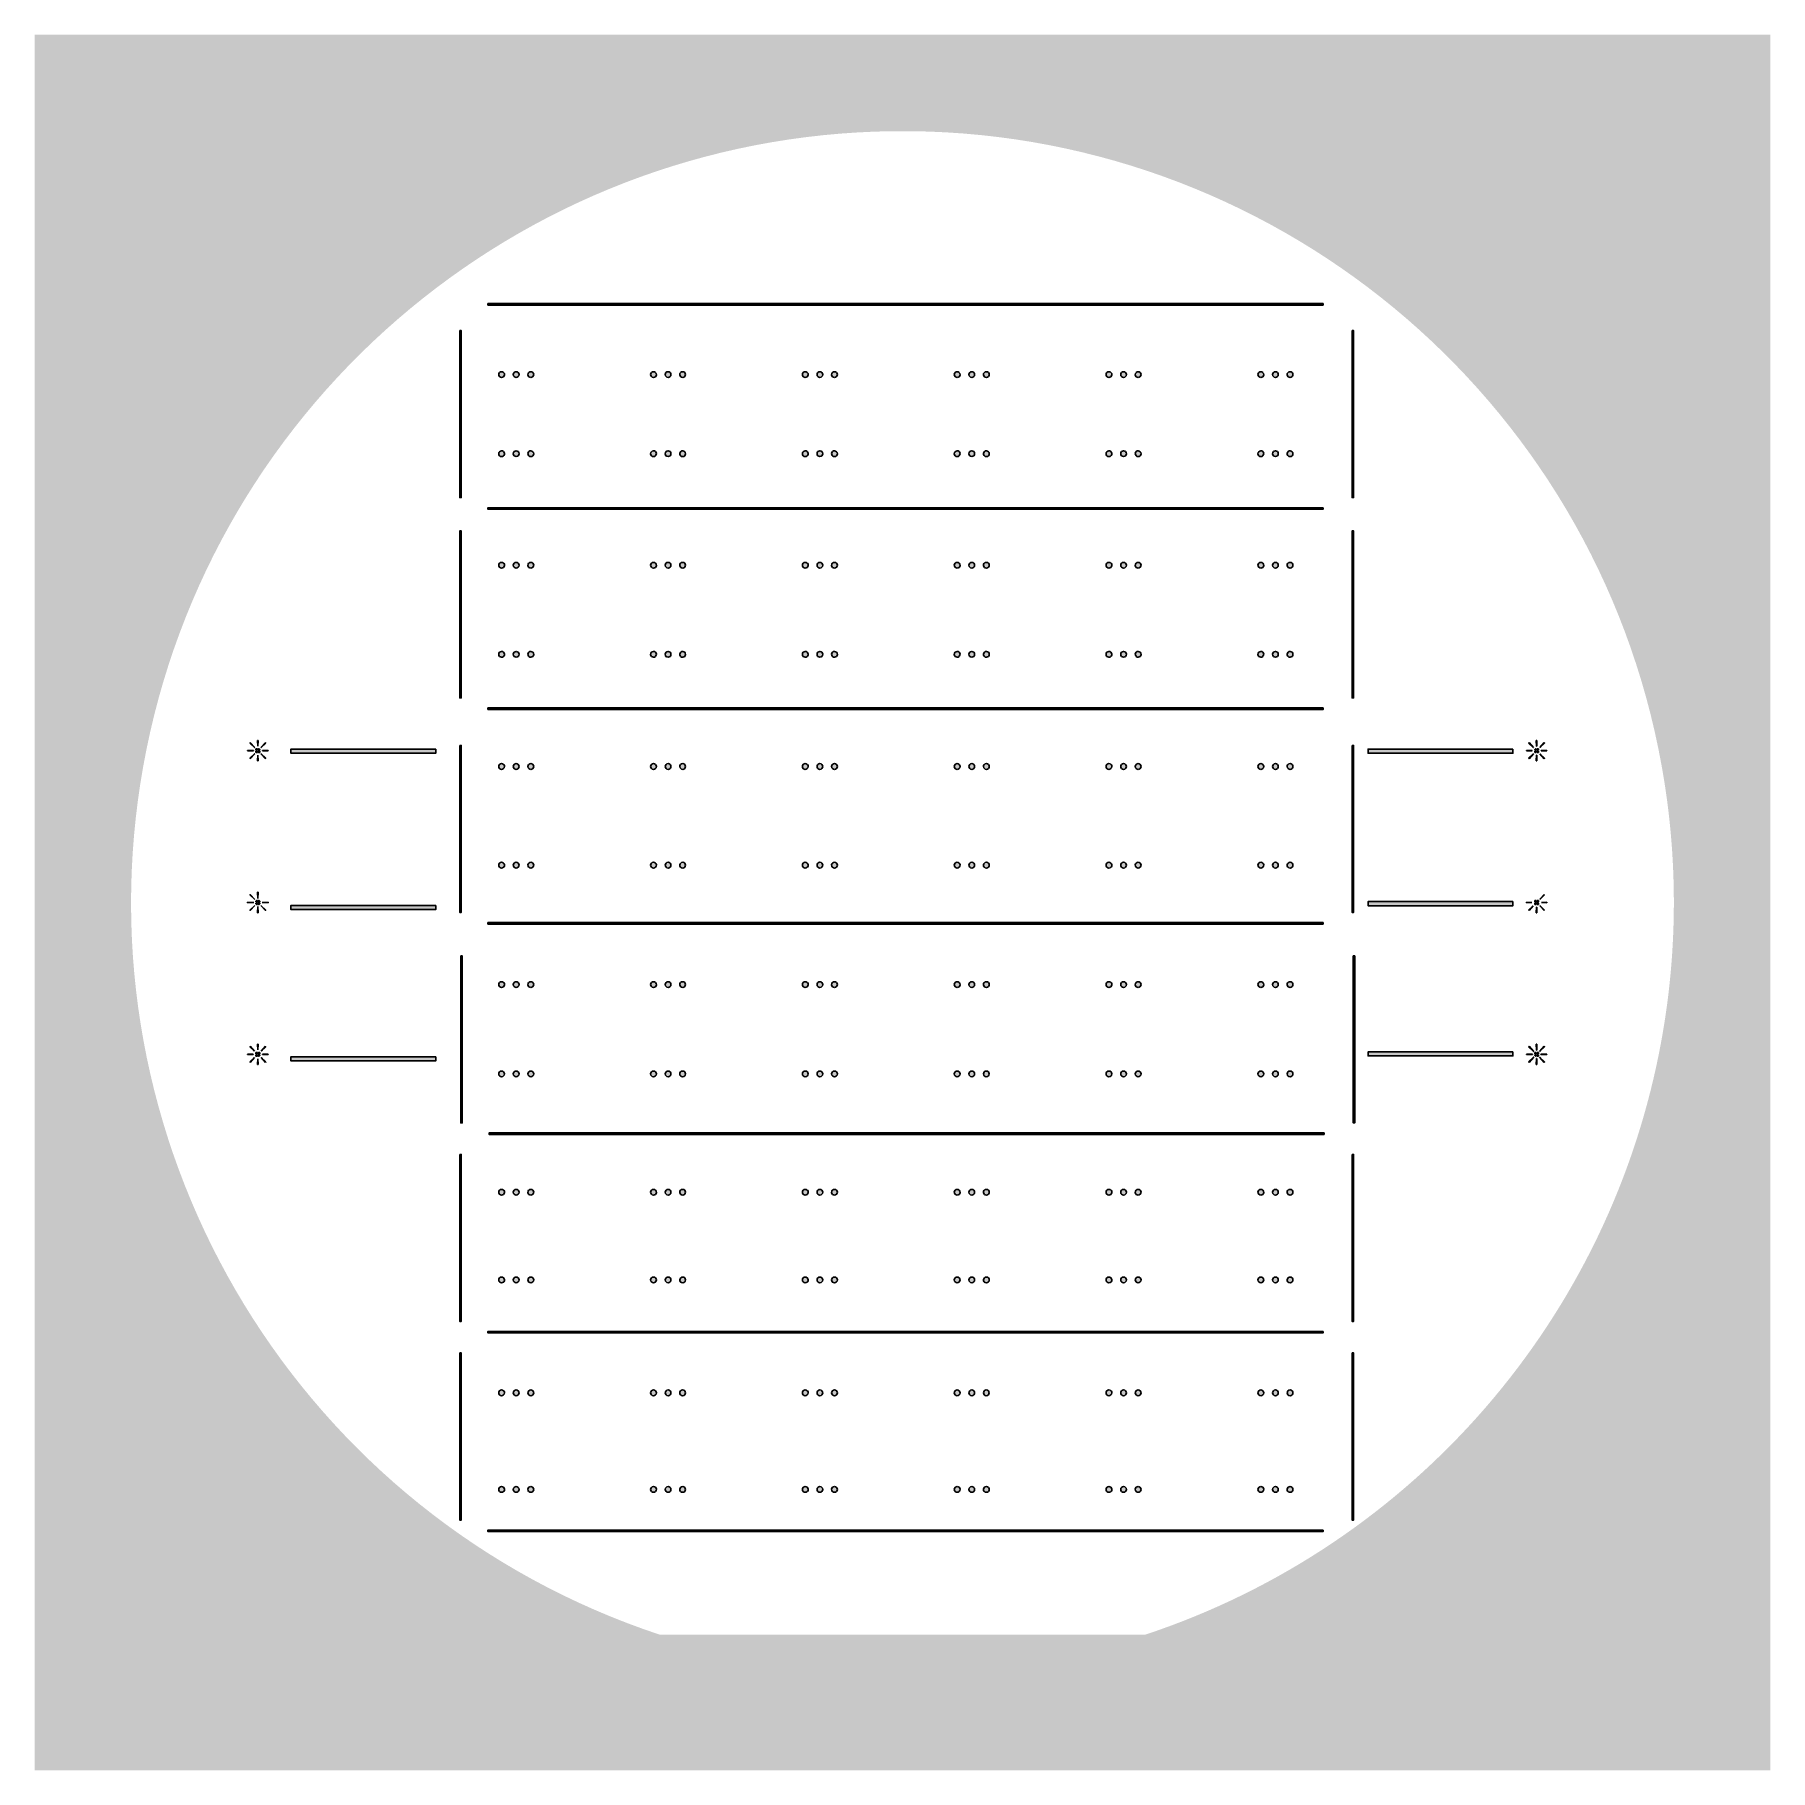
# Model space of a CAD drawing. Header units: inches. Extents: x 197497 to 311797, y 0 to 114300.
import ezdxf

# ---------------------------------------------------------------- set-up
doc = ezdxf.new("R2010")
doc.units = ezdxf.units.IN
doc.header["$MEASUREMENT"] = 0
pattern_1 = [(45, (0, 0), (-0.08838834765, 0.08838834765), [])]

# ---------------------------------------------------------------- blocks, each defined once
blk = doc.blocks.new('*U72')
for p, q in [((-830, -77), (-819, -88)), ((-2, -25), (1, -25)), ((819, -88), (830, -77))]:
    blk.add_line(p, q)
for centre, start, end in [((-961, -215), 46.52592, 41.74005), ((0, -215), 90.45234, 89.54766), ((961, -215), 138.25995, 133.47408)]:
    blk.add_arc(centre, 190, start, end)
blk = doc.blocks.new('*U73')
at = {"color": 0, "linetype": 'ByBlock', "lineweight": -2, "transparency": 16777216}
for p in [(0, 0), (10000, 0), (20000, 0), (30000, 0), (40000, 0), (50000, 0)]:
    blk.add_blockref('*U72', p, dxfattribs=at)
blk = doc.blocks.new('*U74')
for p, q in [((-830, -77), (-819, -88)), ((-2, -25), (1, -25)), ((819, -88), (830, -77))]:
    blk.add_line(p, q)
for centre, start, end in [((-961, -215), 46.52592, 41.74005), ((0, -215), 90.45234, 89.54766), ((961, -215), 138.25995, 133.47408)]:
    blk.add_arc(centre, 190, start, end)
blk = doc.blocks.new('*U75')
at = {"color": 0, "linetype": 'ByBlock', "lineweight": -2, "transparency": 16777216}
for p in [(0, 0), (10000, 0), (20000, 0), (30000, 0), (40000, 0), (50000, 0)]:
    blk.add_blockref('*U74', p, dxfattribs=at)
blk = doc.blocks.new('*U78')
for p, q in [((-830, -77), (-819, -88)), ((-2, -25), (1, -25)), ((819, -88), (830, -77))]:
    blk.add_line(p, q)
for centre, start, end in [((-961, -215), 46.52592, 41.74005), ((0, -215), 90.45234, 89.54766), ((961, -215), 138.25995, 133.47408)]:
    blk.add_arc(centre, 190, start, end)
blk = doc.blocks.new('*U79')
at = {"color": 0, "linetype": 'ByBlock', "lineweight": -2, "transparency": 16777216}
for p in [(0, 0), (10000, 0), (20000, 0), (30000, 0), (40000, 0), (50000, 0)]:
    blk.add_blockref('*U78', p, dxfattribs=at)
blk = doc.blocks.new('*U76')
for p, q in [((-830, -77), (-819, -88)), ((-2, -25), (1, -25)), ((819, -88), (830, -77))]:
    blk.add_line(p, q)
for centre, start, end in [((-961, -215), 46.52592, 41.74005), ((0, -215), 90.45234, 89.54766), ((961, -215), 138.25995, 133.47408)]:
    blk.add_arc(centre, 190, start, end)
blk = doc.blocks.new('*U77')
at = {"color": 0, "linetype": 'ByBlock', "lineweight": -2, "transparency": 16777216}
for p in [(0, 0), (10000, 0), (20000, 0), (30000, 0), (40000, 0), (50000, 0)]:
    blk.add_blockref('*U76', p, dxfattribs=at)
blk = doc.blocks.new('*U60')
for p, q in [((-830, -77), (-819, -88)), ((819, -88), (830, -77))]:
    blk.add_line(p, q)
blk.add_circle((0, -215), 190)
for centre, start, end in [((-961, -215), 46.52592, 41.74005), ((961, -215), 138.25995, 133.47408)]:
    blk.add_arc(centre, 190, start, end)
blk = doc.blocks.new('*U81')
at = {"color": 0, "linetype": 'ByBlock', "lineweight": -2, "transparency": 16777216}
for p in [(0, 0), (10000, 0), (20000, 0), (30000, 0), (40000, 0), (50000, 0)]:
    blk.add_blockref('*U60', p, dxfattribs=at)
blk = doc.blocks.new('*U67')
for p, q in [((-830, -77), (-819, -88)), ((819, -88), (830, -77))]:
    blk.add_line(p, q)
blk.add_circle((0, -215), 190)
for centre, start, end in [((-961, -215), 46.52592, 41.74005), ((961, -215), 138.25995, 133.47408)]:
    blk.add_arc(centre, 190, start, end)
blk = doc.blocks.new('*U64')
at = {"color": 0, "linetype": 'ByBlock', "lineweight": -2, "transparency": 16777216}
for p in [(0, 0), (10000, 0), (20000, 0), (30000, 0), (40000, 0), (50000, 0)]:
    blk.add_blockref('*U67', p, dxfattribs=at)
blk = doc.blocks.new('*U68')
for p, q in [((-830, -77), (-819, -88)), ((830, -77), (819, -88))]:
    blk.add_line(p, q)
blk.add_circle((0, -215), 190)
for centre, start, end in [((-961, -215), 46.52592, 41.74005), ((961, -215), 138.25995, 133.47408)]:
    blk.add_arc(centre, 190, start, end)
blk = doc.blocks.new('*U69')
at = {"color": 0, "linetype": 'ByBlock', "lineweight": -2, "transparency": 16777216}
for p in [(0, 0), (10000, 0), (20000, 0), (30000, 0), (40000, 0), (50000, 0)]:
    blk.add_blockref('*U68', p, dxfattribs=at)
blk = doc.blocks.new('*U61')
for centre in [(-961, -215), (0, -215), (961, -215)]:
    blk.add_circle(centre, 190)
blk = doc.blocks.new('*U62')
at = {"color": 0, "linetype": 'ByBlock', "lineweight": -2, "transparency": 16777216}
for p in [(0, 0), (10000, 0), (20000, 0), (30000, 0), (40000, 0), (50000, 0)]:
    blk.add_blockref('*U61', p, dxfattribs=at)
blk = doc.blocks.new('*U80')
for p, q in [((-830, -77), (-819, -88)), ((819, -88), (830, -77))]:
    blk.add_line(p, q)
blk.add_circle((0, -215), 190)
for centre, start, end in [((-961, -215), 46.52592, 41.74005), ((961, -215), 138.25995, 133.47408)]:
    blk.add_arc(centre, 190, start, end)
blk = doc.blocks.new('*U82')
at = {"color": 0, "linetype": 'ByBlock', "lineweight": -2, "transparency": 16777216}
for p in [(0, 0), (10000, 0), (20000, 0), (30000, 0), (40000, 0), (50000, 0)]:
    blk.add_blockref('*U80', p, dxfattribs=at)
blk = doc.blocks.new('*U63')
for p, q in [((-830, -77), (-819, -88)), ((819, -88), (830, -77))]:
    blk.add_line(p, q)
blk.add_circle((0, -215), 190)
for centre, start, end in [((-961, -215), 46.52592, 41.74005), ((961, -215), 138.25995, 133.47408)]:
    blk.add_arc(centre, 190, start, end)
blk = doc.blocks.new('*U66')
at = {"color": 0, "linetype": 'ByBlock', "lineweight": -2, "transparency": 16777216}
for p in [(0, 0), (10000, 0), (20000, 0), (30000, 0), (40000, 0), (50000, 0)]:
    blk.add_blockref('*U63', p, dxfattribs=at)
blk = doc.blocks.new('*U65')
blk.add_line((819, -88), (830, -77))
for centre in [(-961, -215), (0, -215)]:
    blk.add_circle(centre, 190)
blk.add_arc((961, -215), 190, 138.25995, 133.47408)
blk = doc.blocks.new('*U83')
at = {"color": 0, "linetype": 'ByBlock', "lineweight": -2, "transparency": 16777216}
for p in [(0, 0), (10000, 0), (20000, 0), (30000, 0), (40000, 0), (50000, 0)]:
    blk.add_blockref('*U65', p, dxfattribs=at)
blk = doc.blocks.new('*U70')
for p, q in [((-830, -77), (-819, -88)), ((819, -88), (830, -77))]:
    blk.add_line(p, q)
blk.add_circle((0, -215), 190)
for centre, start, end in [((-961, -215), 46.52592, 41.74005), ((961, -215), 138.25995, 133.47408)]:
    blk.add_arc(centre, 190, start, end)
blk = doc.blocks.new('*U71')
at = {"color": 0, "linetype": 'ByBlock', "lineweight": -2, "transparency": 16777216}
for p in [(0, 0), (10000, 0), (20000, 0), (30000, 0), (40000, 0), (50000, 0)]:
    blk.add_blockref('*U70', p, dxfattribs=at)

msp = doc.modelspace()

# ---------------------------------------------------------------- hatches: boundary and pattern name
h = msp.add_hatch()
h.set_pattern_fill('ANSI31', color=256, scale=100)
h.set_pattern_definition([(45, (-3636.992, -6350), (-8.83883476, 8.83883476), [])])
h.paths.add_polyline_path([(197497, 0), (311797, 0), (311797, 114300), (197497, 114300)])
edge = h.paths.add_edge_path(flags=16)
edge.add_arc((254647, 57150), 50800, 10.20469, 251.64156)
edge.add_line((238647, 8935), (270647, 8935))
edge.add_arc((254647, 57150), 50800, 288.35844, 349.79531)
edge.add_arc((254647, 57150), 50800, 349.79531, 370.20469)
h = msp.add_hatch(color=256)
h.dxf.hatch_style = 1
h.paths.add_polyline_path([(282342, 96593), (227342, 96593), (227342, 96493), (282342, 96493)])
h = msp.add_hatch(color=256)
h.dxf.hatch_style = 1
h.paths.add_polyline_path([(225485, 94812), (225585, 94812), (225585, 83812), (225485, 83812)])
h = msp.add_hatch(color=256)
h.dxf.hatch_style = 1
h.paths.add_polyline_path([(284257, 94812), (284357, 94812), (284357, 83812), (284257, 83812)])
h = msp.add_hatch()
h.set_pattern_fill('ANSI31', color=256)
h.set_pattern_definition(pattern_1)
edge = h.paths.add_edge_path()
edge.add_arc((269207, 91916), 190, 90.45234, 449.54766)
edge = h.paths.add_edge_path()
edge.add_arc((270168, 91916), 190, 138.25995, 493.47408)
edge = h.paths.add_edge_path()
edge.add_arc((268246, 91916), 190, 46.52592, 401.74005)
edge = h.paths.add_edge_path(flags=17)
edge.add_line((270037, 92054), (270026, 92042))
edge = h.paths.add_edge_path(flags=16)
edge.add_line((269208, 92106), (269205, 92106))
edge = h.paths.add_edge_path(flags=16)
edge.add_line((268388, 92042), (268377, 92054))
edge = h.paths.add_edge_path()
edge.add_arc((259207, 91916), 190, 90.45234, 449.54766)
edge = h.paths.add_edge_path()
edge.add_arc((260168, 91916), 190, 138.25995, 493.47408)
edge = h.paths.add_edge_path()
edge.add_arc((258246, 91916), 190, 46.52592, 401.74005)
edge = h.paths.add_edge_path(flags=16)
edge.add_line((260037, 92054), (260026, 92042))
edge = h.paths.add_edge_path(flags=16)
edge.add_line((259208, 92106), (259205, 92106))
edge = h.paths.add_edge_path(flags=16)
edge.add_line((258388, 92042), (258377, 92054))
edge = h.paths.add_edge_path()
edge.add_arc((249207, 91916), 190, 90.45234, 449.54766)
edge = h.paths.add_edge_path()
edge.add_arc((250168, 91916), 190, 138.25995, 493.47408)
edge = h.paths.add_edge_path()
edge.add_arc((248246, 91916), 190, 46.52592, 401.74005)
edge = h.paths.add_edge_path(flags=16)
edge.add_line((250037, 92054), (250026, 92042))
edge = h.paths.add_edge_path(flags=16)
edge.add_line((249208, 92106), (249205, 92106))
edge = h.paths.add_edge_path(flags=16)
edge.add_line((248388, 92042), (248377, 92054))
edge = h.paths.add_edge_path()
edge.add_arc((239207, 91916), 190, 90.45234, 449.54766)
edge = h.paths.add_edge_path()
edge.add_arc((240168, 91916), 190, 138.25995, 493.47408)
edge = h.paths.add_edge_path()
edge.add_arc((238246, 91916), 190, 46.52592, 401.74005)
edge = h.paths.add_edge_path(flags=16)
edge.add_line((240037, 92054), (240026, 92042))
edge = h.paths.add_edge_path(flags=16)
edge.add_line((239208, 92106), (239205, 92106))
edge = h.paths.add_edge_path(flags=16)
edge.add_line((238388, 92042), (238377, 92054))
edge = h.paths.add_edge_path()
edge.add_arc((229207, 91916), 190, 90.45234, 449.54766)
edge = h.paths.add_edge_path()
edge.add_arc((230168, 91916), 190, 138.25995, 493.47408)
edge = h.paths.add_edge_path()
edge.add_arc((228246, 91916), 190, 46.52592, 401.74005)
edge = h.paths.add_edge_path(flags=16)
edge.add_line((230037, 92054), (230026, 92042))
edge = h.paths.add_edge_path(flags=16)
edge.add_line((229208, 92106), (229205, 92106))
edge = h.paths.add_edge_path(flags=16)
edge.add_line((228388, 92042), (228377, 92054))
edge = h.paths.add_edge_path()
edge.add_arc((279207, 91916), 190, 90.45234, 449.54766)
edge = h.paths.add_edge_path()
edge.add_arc((280168, 91916), 190, 138.25995, 493.47408)
edge = h.paths.add_edge_path()
edge.add_arc((278246, 91916), 190, 46.52592, 401.74005)
edge = h.paths.add_edge_path(flags=17)
edge.add_line((280037, 92054), (280026, 92042))
edge = h.paths.add_edge_path(flags=16)
edge.add_line((279208, 92106), (279205, 92106))
edge = h.paths.add_edge_path(flags=16)
edge.add_line((278388, 92042), (278377, 92054))
h = msp.add_hatch()
h.set_pattern_fill('ANSI31', color=256)
h.set_pattern_definition(pattern_1)
edge = h.paths.add_edge_path()
edge.add_arc((269207, 86707), 190, 270.45234, 629.54766)
edge = h.paths.add_edge_path()
edge.add_arc((270168, 86707), 190, 226.52592, 581.74005)
edge = h.paths.add_edge_path()
edge.add_arc((268246, 86707), 190, 318.25995, 673.47408)
edge = h.paths.add_edge_path(flags=17)
edge.add_line((270037, 86570), (270026, 86581))
edge = h.paths.add_edge_path(flags=17)
edge.add_line((269208, 86517), (269205, 86517))
edge = h.paths.add_edge_path(flags=16)
edge.add_line((268388, 86581), (268377, 86570))
edge = h.paths.add_edge_path()
edge.add_arc((259207, 86707), 190, 270.45234, 629.54766)
edge = h.paths.add_edge_path()
edge.add_arc((260168, 86707), 190, 226.52592, 581.74005)
edge = h.paths.add_edge_path()
edge.add_arc((258246, 86707), 190, 318.25995, 673.47408)
edge = h.paths.add_edge_path(flags=16)
edge.add_line((260037, 86570), (260026, 86581))
edge = h.paths.add_edge_path(flags=17)
edge.add_line((259208, 86517), (259205, 86517))
edge = h.paths.add_edge_path(flags=16)
edge.add_line((258388, 86581), (258377, 86570))
edge = h.paths.add_edge_path()
edge.add_arc((249207, 86707), 190, 270.45234, 629.54766)
edge = h.paths.add_edge_path()
edge.add_arc((250168, 86707), 190, 226.52592, 581.74005)
edge = h.paths.add_edge_path()
edge.add_arc((248246, 86707), 190, 318.25995, 673.47408)
edge = h.paths.add_edge_path(flags=16)
edge.add_line((250037, 86570), (250026, 86581))
edge = h.paths.add_edge_path(flags=17)
edge.add_line((249208, 86517), (249205, 86517))
edge = h.paths.add_edge_path(flags=16)
edge.add_line((248388, 86581), (248377, 86570))
edge = h.paths.add_edge_path()
edge.add_arc((239207, 86707), 190, 270.45234, 629.54766)
edge = h.paths.add_edge_path()
edge.add_arc((240168, 86707), 190, 226.52592, 581.74005)
edge = h.paths.add_edge_path()
edge.add_arc((238246, 86707), 190, 318.25995, 673.47408)
edge = h.paths.add_edge_path(flags=16)
edge.add_line((240037, 86570), (240026, 86581))
edge = h.paths.add_edge_path(flags=17)
edge.add_line((239208, 86517), (239205, 86517))
edge = h.paths.add_edge_path(flags=16)
edge.add_line((238388, 86581), (238377, 86570))
edge = h.paths.add_edge_path()
edge.add_arc((229207, 86707), 190, 270.45234, 629.54766)
edge = h.paths.add_edge_path()
edge.add_arc((230168, 86707), 190, 226.52592, 581.74005)
edge = h.paths.add_edge_path()
edge.add_arc((228246, 86707), 190, 318.25995, 673.47408)
edge = h.paths.add_edge_path(flags=16)
edge.add_line((230037, 86570), (230026, 86581))
edge = h.paths.add_edge_path(flags=17)
edge.add_line((229208, 86517), (229205, 86517))
edge = h.paths.add_edge_path(flags=16)
edge.add_line((228388, 86581), (228377, 86570))
edge = h.paths.add_edge_path()
edge.add_arc((279207, 86707), 190, 270.45234, 629.54766)
edge = h.paths.add_edge_path()
edge.add_arc((280168, 86707), 190, 226.52592, 581.74005)
edge = h.paths.add_edge_path()
edge.add_arc((278246, 86707), 190, 318.25995, 673.47408)
edge = h.paths.add_edge_path(flags=17)
edge.add_line((280037, 86570), (280026, 86581))
edge = h.paths.add_edge_path(flags=17)
edge.add_line((279208, 86517), (279205, 86517))
edge = h.paths.add_edge_path(flags=16)
edge.add_line((278388, 86581), (278377, 86570))
h = msp.add_hatch(color=256)
h.dxf.hatch_style = 1
h.paths.add_polyline_path([(282342, 83150), (227342, 83150), (227342, 83050), (282342, 83050)])
h = msp.add_hatch()
h.set_pattern_fill('ANSI31', color=256, scale=10)
h.paths.add_polyline_path([(225485, 81623), (225585, 81623), (225585, 70623), (225485, 70623)])
h = msp.add_hatch()
h.set_pattern_fill('ANSI31', color=256, scale=10)
h.paths.add_polyline_path([(284257, 81623), (284357, 81623), (284357, 70623), (284257, 70623)])
h = msp.add_hatch()
h.set_pattern_fill('ANSI31', color=256)
h.set_pattern_definition(pattern_1)
edge = h.paths.add_edge_path()
edge.add_arc((269207, 79361), 190, 90.45234, 449.54766)
edge = h.paths.add_edge_path()
edge.add_arc((270168, 79361), 190, 138.25995, 493.47408)
edge = h.paths.add_edge_path()
edge.add_arc((268246, 79361), 190, 46.52592, 401.74005)
edge = h.paths.add_edge_path(flags=16)
edge.add_line((268388, 79488), (268377, 79499))
edge = h.paths.add_edge_path(flags=16)
edge.add_line((269208, 79551), (269205, 79551))
edge = h.paths.add_edge_path(flags=17)
edge.add_line((270037, 79499), (270026, 79488))
edge = h.paths.add_edge_path()
edge.add_arc((259207, 79361), 190, 90.45234, 449.54766)
edge = h.paths.add_edge_path()
edge.add_arc((260168, 79361), 190, 138.25995, 493.47408)
edge = h.paths.add_edge_path()
edge.add_arc((258246, 79361), 190, 46.52592, 401.74005)
edge = h.paths.add_edge_path(flags=16)
edge.add_line((258388, 79488), (258377, 79499))
edge = h.paths.add_edge_path(flags=16)
edge.add_line((259208, 79551), (259205, 79551))
edge = h.paths.add_edge_path(flags=16)
edge.add_line((260037, 79499), (260026, 79488))
edge = h.paths.add_edge_path()
edge.add_arc((249207, 79361), 190, 90.45234, 449.54766)
edge = h.paths.add_edge_path()
edge.add_arc((250168, 79361), 190, 138.25995, 493.47408)
edge = h.paths.add_edge_path()
edge.add_arc((248246, 79361), 190, 46.52592, 401.74005)
edge = h.paths.add_edge_path(flags=16)
edge.add_line((248388, 79488), (248377, 79499))
edge = h.paths.add_edge_path(flags=16)
edge.add_line((249208, 79551), (249205, 79551))
edge = h.paths.add_edge_path(flags=16)
edge.add_line((250037, 79499), (250026, 79488))
edge = h.paths.add_edge_path()
edge.add_arc((239207, 79361), 190, 90.45234, 449.54766)
edge = h.paths.add_edge_path()
edge.add_arc((240168, 79361), 190, 138.25995, 493.47408)
edge = h.paths.add_edge_path()
edge.add_arc((238246, 79361), 190, 46.52592, 401.74005)
edge = h.paths.add_edge_path(flags=16)
edge.add_line((238388, 79488), (238377, 79499))
edge = h.paths.add_edge_path(flags=16)
edge.add_line((239208, 79551), (239205, 79551))
edge = h.paths.add_edge_path(flags=16)
edge.add_line((240037, 79499), (240026, 79488))
edge = h.paths.add_edge_path()
edge.add_arc((229207, 79361), 190, 90.45234, 449.54766)
edge = h.paths.add_edge_path()
edge.add_arc((230168, 79361), 190, 138.25995, 493.47408)
edge = h.paths.add_edge_path()
edge.add_arc((228246, 79361), 190, 46.52592, 401.74005)
edge = h.paths.add_edge_path(flags=16)
edge.add_line((228388, 79488), (228377, 79499))
edge = h.paths.add_edge_path(flags=16)
edge.add_line((229208, 79551), (229205, 79551))
edge = h.paths.add_edge_path(flags=16)
edge.add_line((230037, 79499), (230026, 79488))
edge = h.paths.add_edge_path()
edge.add_arc((279207, 79361), 190, 90.45234, 449.54766)
edge = h.paths.add_edge_path()
edge.add_arc((280168, 79361), 190, 138.25995, 493.47408)
edge = h.paths.add_edge_path()
edge.add_arc((278246, 79361), 190, 46.52592, 401.74005)
edge = h.paths.add_edge_path(flags=16)
edge.add_line((278388, 79488), (278377, 79499))
edge = h.paths.add_edge_path(flags=16)
edge.add_line((279208, 79551), (279205, 79551))
edge = h.paths.add_edge_path(flags=17)
edge.add_line((280037, 79499), (280026, 79488))
h = msp.add_hatch()
h.set_pattern_fill('ANSI31', color=256)
h.set_pattern_definition(pattern_1)
edge = h.paths.add_edge_path()
edge.add_arc((269207, 73494), 190, 270.45234, 629.54766)
edge = h.paths.add_edge_path()
edge.add_arc((270168, 73494), 190, 226.52592, 581.74005)
edge = h.paths.add_edge_path()
edge.add_arc((268246, 73494), 190, 318.25995, 673.47408)
edge = h.paths.add_edge_path(flags=17)
edge.add_line((270037, 73356), (270026, 73368))
edge = h.paths.add_edge_path(flags=17)
edge.add_line((269208, 73304), (269205, 73304))
edge = h.paths.add_edge_path(flags=16)
edge.add_line((268388, 73368), (268377, 73356))
edge = h.paths.add_edge_path()
edge.add_arc((259207, 73494), 190, 270.45234, 629.54766)
edge = h.paths.add_edge_path()
edge.add_arc((260168, 73494), 190, 226.52592, 581.74005)
edge = h.paths.add_edge_path()
edge.add_arc((258246, 73494), 190, 318.25995, 673.47408)
edge = h.paths.add_edge_path(flags=16)
edge.add_line((260037, 73356), (260026, 73368))
edge = h.paths.add_edge_path(flags=17)
edge.add_line((259208, 73304), (259205, 73304))
edge = h.paths.add_edge_path(flags=16)
edge.add_line((258388, 73368), (258377, 73356))
edge = h.paths.add_edge_path()
edge.add_arc((249207, 73494), 190, 270.45234, 629.54766)
edge = h.paths.add_edge_path()
edge.add_arc((250168, 73494), 190, 226.52592, 581.74005)
edge = h.paths.add_edge_path()
edge.add_arc((248246, 73494), 190, 318.25995, 673.47408)
edge = h.paths.add_edge_path(flags=16)
edge.add_line((250037, 73356), (250026, 73368))
edge = h.paths.add_edge_path(flags=17)
edge.add_line((249208, 73304), (249205, 73304))
edge = h.paths.add_edge_path(flags=16)
edge.add_line((248388, 73368), (248377, 73356))
edge = h.paths.add_edge_path()
edge.add_arc((239207, 73494), 190, 270.45234, 629.54766)
edge = h.paths.add_edge_path()
edge.add_arc((240168, 73494), 190, 226.52592, 581.74005)
edge = h.paths.add_edge_path()
edge.add_arc((238246, 73494), 190, 318.25995, 673.47408)
edge = h.paths.add_edge_path(flags=16)
edge.add_line((240037, 73356), (240026, 73368))
edge = h.paths.add_edge_path(flags=17)
edge.add_line((239208, 73304), (239205, 73304))
edge = h.paths.add_edge_path(flags=16)
edge.add_line((238388, 73368), (238377, 73356))
edge = h.paths.add_edge_path()
edge.add_arc((229207, 73494), 190, 270.45234, 629.54766)
edge = h.paths.add_edge_path()
edge.add_arc((230168, 73494), 190, 226.52592, 581.74005)
edge = h.paths.add_edge_path()
edge.add_arc((228246, 73494), 190, 318.25995, 673.47408)
edge = h.paths.add_edge_path(flags=16)
edge.add_line((230037, 73356), (230026, 73368))
edge = h.paths.add_edge_path(flags=17)
edge.add_line((229208, 73304), (229205, 73304))
edge = h.paths.add_edge_path(flags=16)
edge.add_line((228388, 73368), (228377, 73356))
edge = h.paths.add_edge_path()
edge.add_arc((279207, 73494), 190, 270.45234, 629.54766)
edge = h.paths.add_edge_path()
edge.add_arc((280168, 73494), 190, 226.52592, 581.74005)
edge = h.paths.add_edge_path()
edge.add_arc((278246, 73494), 190, 318.25995, 673.47408)
edge = h.paths.add_edge_path(flags=17)
edge.add_line((280037, 73356), (280026, 73368))
edge = h.paths.add_edge_path(flags=17)
edge.add_line((279208, 73304), (279205, 73304))
edge = h.paths.add_edge_path(flags=16)
edge.add_line((278388, 73368), (278377, 73356))
h = msp.add_hatch()
h.set_pattern_fill('ANSI31', color=256, scale=100)
h.paths.add_polyline_path([(282342, 69961), (227342, 69961), (227342, 69861), (282342, 69861)])
h = msp.add_hatch()
h.set_pattern_fill('ANSI31', color=256)
edge = h.paths.add_edge_path()
edge.add_arc((212193, 67150), 295, 89.06646, 90.93354)
edge.add_line((212188, 67445), (212173, 67825))
edge.add_line((212173, 67825), (212213, 67825))
edge.add_line((212213, 67825), (212197, 67445))
edge = h.paths.add_edge_path()
edge.add_arc((212193, 67150), 295, 134.46808, 135.53192)
edge.add_line((211982, 67357), (211664, 67650))
edge.add_line((211664, 67650), (211679, 67664))
edge.add_line((211679, 67664), (211693, 67678))
edge.add_line((211693, 67678), (211986, 67361))
edge = h.paths.add_edge_path()
edge.add_arc((212193, 67150), 295, 179.06646, 180.93354)
edge.add_line((211897, 67145), (211518, 67130))
edge.add_line((211518, 67130), (211518, 67150))
edge.add_line((211518, 67150), (211518, 67170))
edge.add_line((211518, 67170), (211897, 67155))
edge = h.paths.add_edge_path()
edge.add_arc((212193, 67150), 295, 224.46808, 225.53192)
edge.add_line((211986, 66939), (211693, 66622))
edge.add_line((211693, 66622), (211679, 66636))
edge.add_line((211679, 66636), (211664, 66650))
edge.add_line((211664, 66650), (211982, 66943))
edge = h.paths.add_edge_path()
edge.add_arc((212193, 67150), 295, 269.06646, 270.93354)
edge.add_line((212197, 66855), (212213, 66475))
edge.add_line((212213, 66475), (212193, 66475))
edge.add_line((212193, 66475), (212173, 66475))
edge.add_line((212173, 66475), (212188, 66855))
edge = h.paths.add_edge_path()
edge.add_arc((212193, 67150), 295, 314.46808, 315.53192)
edge.add_line((212403, 66943), (212721, 66650))
edge.add_line((212721, 66650), (212706, 66636))
edge.add_line((212706, 66636), (212692, 66622))
edge.add_line((212692, 66622), (212399, 66939))
edge = h.paths.add_edge_path()
edge.add_arc((212193, 67150), 295, 359.06646, 360.93354)
edge.add_line((212488, 67155), (212868, 67170))
edge.add_line((212868, 67170), (212868, 67150))
edge.add_line((212868, 67150), (212868, 67130))
edge.add_line((212868, 67130), (212488, 67145))
edge = h.paths.add_edge_path()
edge.add_arc((212193, 67150), 295, 44.46808, 45.53192)
edge.add_line((212399, 67361), (212692, 67678))
edge.add_line((212692, 67678), (212706, 67664))
edge.add_line((212706, 67664), (212721, 67650))
edge.add_line((212721, 67650), (212403, 67357))
h.paths.add_polyline_path([(212272, 67275), (212318, 67229), (212318, 67184), (212293, 67184), (212293, 67181), (212268, 67181), (212268, 67178), (212243, 67178), (212243, 67175), (212218, 67175), (212218, 67200), (212221, 67200), (212221, 67225), (212224, 67225), (212224, 67250), (212227, 67250), (212227, 67275)])
h.paths.add_polyline_path([(212227, 67025), (212318, 67025), (212318, 67116), (212293, 67116), (212293, 67119), (212268, 67119), (212268, 67122), (212243, 67122), (212243, 67125), (212218, 67125), (212218, 67100), (212221, 67100), (212221, 67075), (212224, 67075), (212224, 67050), (212227, 67050)])
h.paths.add_polyline_path([(212068, 67116), (212068, 67025), (212159, 67025), (212159, 67050), (212162, 67050), (212162, 67075), (212165, 67075), (212165, 67100), (212168, 67100), (212168, 67125), (212143, 67125), (212143, 67122), (212118, 67122), (212118, 67119), (212093, 67119), (212093, 67116)])
h.paths.add_polyline_path([(212159, 67275), (212068, 67275), (212068, 67184), (212093, 67184), (212093, 67181), (212118, 67181), (212118, 67178), (212143, 67178), (212143, 67175), (212168, 67175), (212168, 67200), (212165, 67200), (212165, 67225), (212162, 67225), (212162, 67250), (212159, 67250)])
h = msp.add_hatch(color=256)
h.dxf.hatch_style = 1
h.paths.add_polyline_path([(225485, 67495), (225585, 67495), (225585, 56495), (225485, 56495)])
h = msp.add_hatch(color=256)
h.dxf.hatch_style = 1
h.paths.add_polyline_path([(282342, 55832), (227342, 55832), (227342, 55732), (282342, 55732)])
h.paths.add_polyline_path([(284257, 67495), (284357, 67495), (284357, 56495), (284257, 56495)])
h = msp.add_hatch()
h.set_pattern_fill('ANSI31', color=256)
h.set_pattern_definition(pattern_1)
edge = h.paths.add_edge_path()
edge.add_arc((296408, 67150), 304, 89.02793, 90.97207)
edge.add_line((296403, 67454), (296388, 67825))
edge.add_line((296388, 67825), (296408, 67825))
edge.add_line((296408, 67825), (296428, 67825))
edge.add_line((296428, 67825), (296414, 67454))
edge = h.paths.add_edge_path()
edge.add_arc((296408, 67150), 304, 134.41814, 135.58186)
edge.add_line((296191, 67363), (295880, 67650))
edge.add_line((295880, 67650), (295895, 67664))
edge.add_line((295895, 67664), (295909, 67678))
edge.add_line((295909, 67678), (296196, 67367))
edge = h.paths.add_edge_path()
edge.add_arc((296408, 67150), 304, 179.02793, 180.97207)
edge.add_line((296105, 67145), (295733, 67130))
edge.add_line((295733, 67130), (295733, 67150))
edge.add_line((295733, 67150), (295733, 67170))
edge.add_line((295733, 67170), (296105, 67155))
edge = h.paths.add_edge_path()
edge.add_arc((296408, 67150), 304, 224.41814, 225.58186)
edge.add_line((296196, 66933), (295909, 66622))
edge.add_line((295909, 66622), (295895, 66636))
edge.add_line((295895, 66636), (295880, 66650))
edge.add_line((295880, 66650), (296191, 66937))
edge = h.paths.add_edge_path()
edge.add_arc((296408, 67150), 304, 269.02793, 270.97207)
edge.add_line((296414, 66846), (296428, 66475))
edge.add_line((296428, 66475), (296408, 66475))
edge.add_line((296408, 66475), (296388, 66475))
edge.add_line((296388, 66475), (296403, 66846))
edge = h.paths.add_edge_path()
edge.add_arc((296408, 67150), 304, 314.41814, 315.58186)
edge.add_line((296626, 66937), (296936, 66650))
edge.add_line((296936, 66650), (296922, 66636))
edge.add_line((296922, 66636), (296908, 66622))
edge.add_line((296908, 66622), (296621, 66933))
edge = h.paths.add_edge_path()
edge.add_arc((296408, 67150), 304, 359.02793, 360.97207)
edge.add_line((296712, 67155), (297083, 67170))
edge.add_line((297083, 67170), (297083, 67150))
edge.add_line((297083, 67150), (297083, 67130))
edge.add_line((297083, 67130), (296712, 67145))
edge = h.paths.add_edge_path()
edge.add_arc((296408, 67150), 304, 44.41814, 45.58186)
edge.add_line((296621, 67367), (296908, 67678))
edge.add_line((296908, 67678), (296922, 67664))
edge.add_line((296922, 67664), (296936, 67650))
edge.add_line((296936, 67650), (296626, 67363))
h.paths.add_polyline_path([(296283, 67229), (296329, 67275), (296374, 67275), (296374, 67250), (296377, 67250), (296377, 67225), (296380, 67225), (296380, 67200), (296383, 67200), (296383, 67175), (296358, 67175), (296358, 67178), (296333, 67178), (296333, 67181), (296308, 67181), (296308, 67184), (296283, 67184)])
h.paths.add_polyline_path([(296442, 67025), (296533, 67025), (296533, 67116), (296508, 67116), (296508, 67119), (296483, 67119), (296483, 67122), (296458, 67122), (296458, 67125), (296433, 67125), (296433, 67100), (296436, 67100), (296436, 67075), (296439, 67075), (296439, 67050), (296442, 67050)])
h.paths.add_polyline_path([(296283, 67116), (296283, 67025), (296374, 67025), (296374, 67050), (296377, 67050), (296377, 67075), (296380, 67075), (296380, 67100), (296383, 67100), (296383, 67125), (296358, 67125), (296358, 67122), (296333, 67122), (296333, 67119), (296308, 67119), (296308, 67116)])
h.paths.add_polyline_path([(296533, 67184), (296533, 67275), (296442, 67275), (296442, 67250), (296439, 67250), (296439, 67225), (296436, 67225), (296436, 67200), (296433, 67200), (296433, 67175), (296458, 67175), (296458, 67178), (296483, 67178), (296483, 67181), (296508, 67181), (296508, 67184)])
h = msp.add_hatch()
h.set_pattern_fill('ANSI31', color=256, scale=10)
h.paths.add_polyline_path([(223912, 67257), (214373, 67257), (214373, 66983), (223912, 66983)])
h.paths.add_polyline_path([(223912, 56961), (214373, 56961), (214373, 56687), (223912, 56687)])
h.paths.add_polyline_path([(223912, 46996), (214373, 46996), (214373, 46722), (223912, 46722)])
h = msp.add_hatch()
h.set_pattern_fill('ANSI31', color=256)
h.set_pattern_definition(pattern_1)
edge = h.paths.add_edge_path()
edge.add_arc((270168, 66106), 190, 138.25995, 493.47408)
edge = h.paths.add_edge_path()
edge.add_arc((268246, 66106), 190, 46.52592, 401.74005)
edge = h.paths.add_edge_path(flags=16)
edge.add_line((270037, 66244), (270026, 66232))
edge = h.paths.add_edge_path(flags=16)
edge.add_line((268388, 66232), (268377, 66244))
edge = h.paths.add_edge_path()
edge.add_arc((269207, 66106), 190, 0, 360)
edge = h.paths.add_edge_path()
edge.add_arc((260168, 66106), 190, 138.25995, 493.47408)
edge = h.paths.add_edge_path()
edge.add_arc((258246, 66106), 190, 46.52592, 401.74005)
edge = h.paths.add_edge_path(flags=16)
edge.add_line((260037, 66244), (260026, 66232))
edge = h.paths.add_edge_path(flags=16)
edge.add_line((258388, 66232), (258377, 66244))
edge = h.paths.add_edge_path()
edge.add_arc((259207, 66106), 190, 0, 360)
edge = h.paths.add_edge_path()
edge.add_arc((250168, 66106), 190, 138.25995, 493.47408)
edge = h.paths.add_edge_path()
edge.add_arc((248246, 66106), 190, 46.52592, 401.74005)
edge = h.paths.add_edge_path(flags=16)
edge.add_line((250037, 66244), (250026, 66232))
edge = h.paths.add_edge_path(flags=16)
edge.add_line((248388, 66232), (248377, 66244))
edge = h.paths.add_edge_path()
edge.add_arc((249207, 66106), 190, 0, 360)
edge = h.paths.add_edge_path()
edge.add_arc((240168, 66106), 190, 138.25995, 493.47408)
edge = h.paths.add_edge_path()
edge.add_arc((238246, 66106), 190, 46.52592, 401.74005)
edge = h.paths.add_edge_path(flags=16)
edge.add_line((240037, 66244), (240026, 66232))
edge = h.paths.add_edge_path(flags=16)
edge.add_line((238388, 66232), (238377, 66244))
edge = h.paths.add_edge_path()
edge.add_arc((239207, 66106), 190, 0, 360)
edge = h.paths.add_edge_path()
edge.add_arc((230168, 66106), 190, 138.25995, 493.47408)
edge = h.paths.add_edge_path()
edge.add_arc((228246, 66106), 190, 46.52592, 401.74005)
edge = h.paths.add_edge_path(flags=16)
edge.add_line((230037, 66244), (230026, 66232))
edge = h.paths.add_edge_path(flags=16)
edge.add_line((228388, 66232), (228377, 66244))
edge = h.paths.add_edge_path()
edge.add_arc((229207, 66106), 190, 0, 360)
edge = h.paths.add_edge_path()
edge.add_arc((280168, 66106), 190, 138.25995, 493.47408)
edge = h.paths.add_edge_path()
edge.add_arc((278246, 66106), 190, 46.52592, 401.74005)
edge = h.paths.add_edge_path(flags=17)
edge.add_line((280037, 66244), (280026, 66232))
edge = h.paths.add_edge_path(flags=16)
edge.add_line((278388, 66232), (278377, 66244))
edge = h.paths.add_edge_path()
edge.add_arc((279207, 66106), 190, 0, 360)
h = msp.add_hatch()
h.set_pattern_fill('ANSI31', color=256, scale=10)
h.paths.add_polyline_path([(294851, 47315), (285312, 47315), (285312, 47041), (294851, 47041)])
h.paths.add_polyline_path([(294851, 57205), (285312, 57205), (285312, 56931), (294851, 56931)])
h.paths.add_polyline_path([(294851, 67257), (285312, 67257), (285312, 66983), (294851, 66983)])
h = msp.add_hatch()
h.set_pattern_fill('ANSI31', color=256)
h.set_pattern_definition(pattern_1)
edge = h.paths.add_edge_path()
edge.add_arc((270168, 59611), 190, 226.52592, 581.74005)
edge = h.paths.add_edge_path()
edge.add_arc((268246, 59611), 190, 318.25995, 673.47408)
edge = h.paths.add_edge_path(flags=17)
edge.add_line((270037, 59473), (270026, 59485))
edge = h.paths.add_edge_path(flags=16)
edge.add_line((268388, 59485), (268377, 59473))
edge = h.paths.add_edge_path()
edge.add_arc((269207, 59611), 190, 0, 360)
edge = h.paths.add_edge_path()
edge.add_arc((260168, 59611), 190, 226.52592, 581.74005)
edge = h.paths.add_edge_path()
edge.add_arc((258246, 59611), 190, 318.25995, 673.47408)
edge = h.paths.add_edge_path(flags=16)
edge.add_line((260037, 59473), (260026, 59485))
edge = h.paths.add_edge_path(flags=16)
edge.add_line((258388, 59485), (258377, 59473))
edge = h.paths.add_edge_path()
edge.add_arc((259207, 59611), 190, 0, 360)
edge = h.paths.add_edge_path()
edge.add_arc((250168, 59611), 190, 226.52592, 581.74005)
edge = h.paths.add_edge_path()
edge.add_arc((248246, 59611), 190, 318.25995, 673.47408)
edge = h.paths.add_edge_path(flags=16)
edge.add_line((250037, 59473), (250026, 59485))
edge = h.paths.add_edge_path(flags=16)
edge.add_line((248388, 59485), (248377, 59473))
edge = h.paths.add_edge_path()
edge.add_arc((249207, 59611), 190, 0, 360)
edge = h.paths.add_edge_path()
edge.add_arc((240168, 59611), 190, 226.52592, 581.74005)
edge = h.paths.add_edge_path()
edge.add_arc((238246, 59611), 190, 318.25995, 673.47408)
edge = h.paths.add_edge_path(flags=16)
edge.add_line((240037, 59473), (240026, 59485))
edge = h.paths.add_edge_path(flags=16)
edge.add_line((238388, 59485), (238377, 59473))
edge = h.paths.add_edge_path()
edge.add_arc((239207, 59611), 190, 0, 360)
edge = h.paths.add_edge_path()
edge.add_arc((230168, 59611), 190, 226.52592, 581.74005)
edge = h.paths.add_edge_path()
edge.add_arc((228246, 59611), 190, 318.25995, 673.47408)
edge = h.paths.add_edge_path(flags=16)
edge.add_line((230037, 59473), (230026, 59485))
edge = h.paths.add_edge_path(flags=16)
edge.add_line((228388, 59485), (228377, 59473))
edge = h.paths.add_edge_path()
edge.add_arc((229207, 59611), 190, 0, 360)
edge = h.paths.add_edge_path()
edge.add_arc((280168, 59611), 190, 226.52592, 581.74005)
edge = h.paths.add_edge_path()
edge.add_arc((278246, 59611), 190, 318.25995, 673.47408)
edge = h.paths.add_edge_path(flags=17)
edge.add_line((280037, 59473), (280026, 59485))
edge = h.paths.add_edge_path(flags=16)
edge.add_line((278388, 59485), (278377, 59473))
edge = h.paths.add_edge_path()
edge.add_arc((279207, 59611), 190, 0, 360)
h = msp.add_hatch()
h.set_pattern_fill('ANSI31', color=256)
edge = h.paths.add_edge_path()
edge.add_arc((212193, 57150), 274, 224.6033, 225.3967)
edge.add_line((212000, 56955), (211693, 56622))
edge.add_line((211693, 56622), (211679, 56636))
edge.add_line((211679, 56636), (211664, 56650))
edge.add_line((211664, 56650), (211997, 56957))
edge = h.paths.add_edge_path()
edge.add_arc((212193, 57150), 274, 269.17078, 270.82922)
edge.add_line((212196, 56876), (212213, 56475))
edge.add_line((212213, 56475), (212193, 56475))
edge.add_line((212193, 56475), (212173, 56475))
edge.add_line((212173, 56475), (212189, 56876))
edge = h.paths.add_edge_path()
edge.add_arc((212193, 57150), 274, 314.6033, 315.3967)
edge.add_line((212388, 56957), (212721, 56650))
edge.add_line((212721, 56650), (212706, 56636))
edge.add_line((212706, 56636), (212692, 56622))
edge.add_line((212692, 56622), (212385, 56955))
edge = h.paths.add_edge_path()
edge.add_arc((212193, 57150), 274, 359.17078, 360.82922)
edge.add_line((212467, 57154), (212868, 57170))
edge.add_line((212868, 57170), (212868, 57150))
edge.add_line((212868, 57150), (212868, 57130))
edge.add_line((212868, 57130), (212467, 57146))
edge = h.paths.add_edge_path()
edge.add_arc((212193, 57150), 274, 89.17078, 90.82922)
edge.add_line((212189, 57424), (212173, 57825))
edge.add_line((212173, 57825), (212193, 57825))
edge.add_line((212193, 57825), (212213, 57825))
edge.add_line((212213, 57825), (212196, 57424))
edge = h.paths.add_edge_path()
edge.add_arc((212193, 57150), 274, 134.6033, 135.3967)
edge.add_line((211997, 57343), (211664, 57650))
edge.add_line((211664, 57650), (211679, 57664))
edge.add_line((211679, 57664), (211693, 57678))
edge.add_line((211693, 57678), (212000, 57345))
edge = h.paths.add_edge_path()
edge.add_arc((212193, 57150), 274, 179.17078, 180.82922)
edge.add_line((211918, 57146), (211518, 57130))
edge.add_line((211518, 57130), (211518, 57150))
edge.add_line((211518, 57150), (211518, 57170))
edge.add_line((211518, 57170), (211918, 57154))
h.paths.add_polyline_path([(212068, 57071), (212113, 57025), (212159, 57025), (212159, 57050), (212162, 57050), (212162, 57075), (212165, 57075), (212165, 57100), (212168, 57100), (212168, 57125), (212143, 57125), (212143, 57122), (212118, 57122), (212118, 57119), (212093, 57119), (212093, 57116), (212068, 57116)])
h.paths.add_polyline_path([(212272, 57025), (212318, 57071), (212318, 57116), (212293, 57116), (212293, 57119), (212268, 57119), (212268, 57122), (212243, 57122), (212243, 57125), (212218, 57125), (212218, 57100), (212221, 57100), (212221, 57075), (212224, 57075), (212224, 57050), (212227, 57050), (212227, 57025)])
h.paths.add_polyline_path([(212318, 57230), (212272, 57275), (212227, 57275), (212227, 57250), (212224, 57250), (212224, 57225), (212221, 57225), (212221, 57200), (212218, 57200), (212218, 57175), (212243, 57175), (212243, 57178), (212268, 57178), (212268, 57181), (212293, 57181), (212293, 57184), (212318, 57184)])
h.paths.add_polyline_path([(212068, 57230), (212113, 57275), (212159, 57275), (212159, 57250), (212162, 57250), (212162, 57225), (212165, 57225), (212165, 57200), (212168, 57200), (212168, 57175), (212143, 57175), (212143, 57178), (212118, 57178), (212118, 57181), (212093, 57181), (212093, 57184), (212068, 57184)])
h = msp.add_hatch()
h.set_pattern_fill('ANSI31', color=256)
h.set_pattern_definition(pattern_1)
edge = h.paths.add_edge_path()
edge.add_arc((296408, 57150), 317, 44.34797, 45.65203)
edge.add_line((296630, 57377), (296908, 57678))
edge.add_line((296908, 57678), (296922, 57664))
edge.add_line((296922, 57664), (296936, 57650))
edge.add_line((296936, 57650), (296635, 57372))
edge = h.paths.add_edge_path()
edge.add_arc((296408, 57150), 317, 178.97379, 181.02621)
edge.add_line((296091, 57144), (295733, 57130))
edge.add_line((295733, 57130), (295733, 57150))
edge.add_line((295733, 57150), (295733, 57170))
edge.add_line((295733, 57170), (296091, 57156))
edge = h.paths.add_edge_path()
edge.add_arc((296408, 57150), 317, 224.34797, 225.65203)
edge.add_line((296187, 56923), (295909, 56622))
edge.add_line((295909, 56622), (295895, 56636))
edge.add_line((295895, 56636), (295880, 56650))
edge.add_line((295880, 56650), (296182, 56928))
edge = h.paths.add_edge_path()
edge.add_arc((296408, 57150), 317, 268.97379, 271.02621)
edge.add_line((296414, 56833), (296428, 56475))
edge.add_line((296428, 56475), (296408, 56475))
edge.add_line((296408, 56475), (296388, 56475))
edge.add_line((296388, 56475), (296403, 56833))
edge = h.paths.add_edge_path()
edge.add_arc((296408, 57150), 317, 314.34797, 315.65203)
edge.add_line((296635, 56928), (296936, 56650))
edge.add_line((296936, 56650), (296922, 56636))
edge.add_line((296922, 56636), (296908, 56622))
edge.add_line((296908, 56622), (296630, 56923))
edge = h.paths.add_edge_path()
edge.add_arc((296408, 57150), 317, 358.97379, 361.02621)
edge.add_line((296725, 57156), (297083, 57170))
edge.add_line((297083, 57170), (297083, 57150))
edge.add_line((297083, 57150), (297083, 57130))
edge.add_line((297083, 57130), (296725, 57144))
h.paths.add_polyline_path([(296442, 57025), (296533, 57025), (296533, 57116), (296508, 57116), (296508, 57119), (296483, 57119), (296483, 57122), (296458, 57122), (296458, 57125), (296433, 57125), (296433, 57100), (296436, 57100), (296436, 57075), (296439, 57075), (296439, 57050), (296442, 57050)])
h.paths.add_polyline_path([(296283, 57116), (296283, 57025), (296374, 57025), (296374, 57050), (296377, 57050), (296377, 57075), (296380, 57075), (296380, 57100), (296383, 57100), (296383, 57125), (296358, 57125), (296358, 57122), (296333, 57122), (296333, 57119), (296308, 57119), (296308, 57116)])
h.paths.add_polyline_path([(296374, 57275), (296283, 57275), (296283, 57184), (296308, 57184), (296308, 57181), (296333, 57181), (296333, 57178), (296358, 57178), (296358, 57175), (296383, 57175), (296383, 57200), (296380, 57200), (296380, 57225), (296377, 57225), (296377, 57250), (296374, 57250)])
h.paths.add_polyline_path([(296533, 57184), (296533, 57275), (296442, 57275), (296442, 57250), (296439, 57250), (296439, 57225), (296436, 57225), (296436, 57200), (296433, 57200), (296433, 57175), (296458, 57175), (296458, 57178), (296483, 57178), (296483, 57181), (296508, 57181), (296508, 57184)])
h = msp.add_hatch(color=256)
h.dxf.hatch_style = 1
h.paths.add_polyline_path([(225559, 53635), (225659, 53635), (225659, 42635), (225559, 42635)])
h.paths.add_polyline_path([(282416, 41973), (227416, 41973), (227416, 41873), (282416, 41873)])
h.paths.add_polyline_path([(225485, 40561), (225585, 40561), (225585, 29561), (225485, 29561)])
h.paths.add_polyline_path([(284331, 53635), (284431, 53635), (284431, 42635), (284331, 42635)])
h.paths.add_polyline_path([(284257, 40561), (284357, 40561), (284357, 29561), (284257, 29561)])
h.paths.add_polyline_path([(284257, 27482), (284357, 27482), (284357, 16482), (284257, 16482)])
h.paths.add_polyline_path([(282342, 28899), (227342, 28899), (227342, 28799), (282342, 28799)])
h.paths.add_polyline_path([(225485, 27482), (225585, 27482), (225585, 16482), (225485, 16482)])
h.paths.add_polyline_path([(282342, 15820), (227342, 15820), (227342, 15720), (282342, 15720)])
h = msp.add_hatch()
h.set_pattern_fill('ANSI31', color=256)
h.set_pattern_definition(pattern_1)
edge = h.paths.add_edge_path()
edge.add_arc((270168, 51744), 190, 138.25995, 493.47408)
edge = h.paths.add_edge_path()
edge.add_arc((268246, 51744), 190, 46.52592, 401.74005)
edge = h.paths.add_edge_path(flags=16)
edge.add_line((270037, 51882), (270026, 51871))
edge = h.paths.add_edge_path(flags=16)
edge.add_line((268377, 51882), (268388, 51871))
edge = h.paths.add_edge_path()
edge.add_arc((269207, 51744), 190, 0, 360)
edge = h.paths.add_edge_path()
edge.add_arc((260168, 51744), 190, 138.25995, 493.47408)
edge = h.paths.add_edge_path()
edge.add_arc((258246, 51744), 190, 46.52592, 401.74005)
edge = h.paths.add_edge_path(flags=16)
edge.add_line((260037, 51882), (260026, 51871))
edge = h.paths.add_edge_path(flags=16)
edge.add_line((258377, 51882), (258388, 51871))
edge = h.paths.add_edge_path()
edge.add_arc((259207, 51744), 190, 0, 360)
edge = h.paths.add_edge_path()
edge.add_arc((250168, 51744), 190, 138.25995, 493.47408)
edge = h.paths.add_edge_path()
edge.add_arc((248246, 51744), 190, 46.52592, 401.74005)
edge = h.paths.add_edge_path(flags=16)
edge.add_line((250037, 51882), (250026, 51871))
edge = h.paths.add_edge_path(flags=16)
edge.add_line((248377, 51882), (248388, 51871))
edge = h.paths.add_edge_path()
edge.add_arc((249207, 51744), 190, 0, 360)
edge = h.paths.add_edge_path()
edge.add_arc((240168, 51744), 190, 138.25995, 493.47408)
edge = h.paths.add_edge_path()
edge.add_arc((238246, 51744), 190, 46.52592, 401.74005)
edge = h.paths.add_edge_path(flags=16)
edge.add_line((240037, 51882), (240026, 51871))
edge = h.paths.add_edge_path(flags=16)
edge.add_line((238377, 51882), (238388, 51871))
edge = h.paths.add_edge_path()
edge.add_arc((239207, 51744), 190, 0, 360)
edge = h.paths.add_edge_path()
edge.add_arc((230168, 51744), 190, 138.25995, 493.47408)
edge = h.paths.add_edge_path()
edge.add_arc((228246, 51744), 190, 46.52592, 401.74005)
edge = h.paths.add_edge_path(flags=16)
edge.add_line((230037, 51882), (230026, 51871))
edge = h.paths.add_edge_path(flags=16)
edge.add_line((228377, 51882), (228388, 51871))
edge = h.paths.add_edge_path()
edge.add_arc((229207, 51744), 190, 0, 360)
edge = h.paths.add_edge_path()
edge.add_arc((280168, 51744), 190, 138.25995, 493.47408)
edge = h.paths.add_edge_path()
edge.add_arc((278246, 51744), 190, 46.52592, 401.74005)
edge = h.paths.add_edge_path(flags=17)
edge.add_line((280037, 51882), (280026, 51871))
edge = h.paths.add_edge_path(flags=16)
edge.add_line((278377, 51882), (278388, 51871))
edge = h.paths.add_edge_path()
edge.add_arc((279207, 51744), 190, 0, 360)
h = msp.add_hatch()
h.set_pattern_fill('ANSI31', color=256)
edge = h.paths.add_edge_path()
edge.add_arc((212193, 47150), 305, 179.02501, 180.97499)
edge.add_line((211888, 47145), (211518, 47130))
edge.add_line((211518, 47130), (211518, 47150))
edge.add_line((211518, 47150), (211518, 47170))
edge.add_line((211518, 47170), (211888, 47155))
edge = h.paths.add_edge_path()
edge.add_arc((212193, 47150), 305, 224.41436, 225.58564)
edge.add_line((211979, 46932), (211693, 46622))
edge.add_line((211693, 46622), (211679, 46636))
edge.add_line((211679, 46636), (211664, 46650))
edge.add_line((211664, 46650), (211975, 46937))
edge = h.paths.add_edge_path()
edge.add_arc((212193, 47150), 305, 269.02501, 270.97499)
edge.add_line((212198, 46845), (212213, 46475))
edge.add_line((212213, 46475), (212193, 46475))
edge.add_line((212193, 46475), (212173, 46475))
edge.add_line((212173, 46475), (212187, 46845))
edge = h.paths.add_edge_path()
edge.add_arc((212193, 47150), 305, 314.3752, 315.58564)
edge.add_line((212410, 46937), (212721, 46650))
edge.add_line((212721, 46650), (212692, 46620))
edge.add_line((212692, 46620), (212406, 46932))
edge = h.paths.add_edge_path()
edge.add_arc((212193, 47150), 305, 359.02501, 360.97499)
edge.add_line((212497, 47155), (212868, 47170))
edge.add_line((212868, 47170), (212868, 47150))
edge.add_line((212868, 47150), (212868, 47130))
edge.add_line((212868, 47130), (212497, 47145))
edge = h.paths.add_edge_path()
edge.add_arc((212193, 47150), 305, 44.41436, 45.58564)
edge.add_line((212406, 47368), (212692, 47678))
edge.add_line((212692, 47678), (212706, 47664))
edge.add_line((212706, 47664), (212721, 47650))
edge.add_line((212721, 47650), (212410, 47363))
edge = h.paths.add_edge_path()
edge.add_arc((212193, 47150), 305, 89.02501, 90.97499)
edge.add_line((212187, 47455), (212173, 47825))
edge.add_line((212173, 47825), (212193, 47825))
edge.add_line((212193, 47825), (212213, 47825))
edge.add_line((212213, 47825), (212198, 47455))
edge = h.paths.add_edge_path()
edge.add_arc((212193, 47150), 305, 134.41436, 135.58564)
edge.add_line((211975, 47363), (211664, 47650))
edge.add_line((211664, 47650), (211679, 47664))
edge.add_line((211679, 47664), (211693, 47678))
edge.add_line((211693, 47678), (211979, 47368))
h.paths.add_polyline_path([(212272, 47025), (212318, 47070), (212318, 47116), (212293, 47116), (212293, 47119), (212268, 47119), (212268, 47122), (212243, 47122), (212243, 47125), (212218, 47125), (212218, 47100), (212221, 47100), (212221, 47075), (212224, 47075), (212224, 47050), (212227, 47050), (212227, 47025)])
h.paths.add_polyline_path([(212068, 47116), (212068, 47025), (212159, 47025), (212159, 47050), (212162, 47050), (212162, 47075), (212165, 47075), (212165, 47100), (212168, 47100), (212168, 47125), (212143, 47125), (212143, 47122), (212118, 47122), (212118, 47119), (212093, 47119), (212093, 47116)])
h.paths.add_polyline_path([(212159, 47275), (212068, 47275), (212068, 47184), (212093, 47184), (212093, 47181), (212118, 47181), (212118, 47178), (212143, 47178), (212143, 47175), (212168, 47175), (212168, 47200), (212165, 47200), (212165, 47225), (212162, 47225), (212162, 47250), (212159, 47250)])
h.paths.add_polyline_path([(212318, 47184), (212318, 47275), (212227, 47275), (212227, 47250), (212224, 47250), (212224, 47225), (212221, 47225), (212221, 47200), (212218, 47200), (212218, 47175), (212243, 47175), (212243, 47178), (212268, 47178), (212268, 47181), (212293, 47181), (212293, 47184)])
h = msp.add_hatch()
h.set_pattern_fill('ANSI31', color=256)
h.set_pattern_definition(pattern_1)
edge = h.paths.add_edge_path()
edge.add_arc((296408, 47150), 275, 89.16547, 90.83453)
edge.add_line((296404, 47425), (296388, 47825))
edge.add_line((296388, 47825), (296408, 47825))
edge.add_line((296408, 47825), (296428, 47825))
edge.add_line((296428, 47825), (296412, 47425))
edge = h.paths.add_edge_path()
edge.add_arc((296408, 47150), 275, 134.59641, 135.40359)
edge.add_line((296212, 47343), (295880, 47650))
edge.add_line((295880, 47650), (295895, 47664))
edge.add_line((295895, 47664), (295909, 47678))
edge.add_line((295909, 47678), (296215, 47346))
edge = h.paths.add_edge_path()
edge.add_arc((296408, 47150), 275, 179.16547, 180.83453)
edge.add_line((296133, 47146), (295733, 47130))
edge.add_line((295733, 47130), (295733, 47150))
edge.add_line((295733, 47150), (295733, 47170))
edge.add_line((295733, 47170), (296133, 47154))
edge = h.paths.add_edge_path()
edge.add_arc((296408, 47150), 275, 224.59641, 225.40359)
edge.add_line((296215, 46954), (295909, 46622))
edge.add_line((295909, 46622), (295895, 46636))
edge.add_line((295895, 46636), (295880, 46650))
edge.add_line((295880, 46650), (296212, 46957))
edge = h.paths.add_edge_path()
edge.add_arc((296408, 47150), 275, 269.16547, 270.83453)
edge.add_line((296412, 46875), (296428, 46475))
edge.add_line((296428, 46475), (296408, 46475))
edge.add_line((296408, 46475), (296388, 46475))
edge.add_line((296388, 46475), (296404, 46875))
edge = h.paths.add_edge_path()
edge.add_arc((296408, 47150), 275, 314.59641, 315.40359)
edge.add_line((296604, 46957), (296936, 46650))
edge.add_line((296936, 46650), (296922, 46636))
edge.add_line((296922, 46636), (296908, 46622))
edge.add_line((296908, 46622), (296602, 46954))
edge = h.paths.add_edge_path()
edge.add_arc((296408, 47150), 275, 359.16547, 360.83453)
edge.add_line((296684, 47154), (297083, 47170))
edge.add_line((297083, 47170), (297083, 47150))
edge.add_line((297083, 47150), (297083, 47130))
edge.add_line((297083, 47130), (296684, 47146))
edge = h.paths.add_edge_path()
edge.add_arc((296408, 47150), 275, 44.59641, 45.40359)
edge.add_line((296602, 47346), (296908, 47678))
edge.add_line((296908, 47678), (296922, 47664))
edge.add_line((296922, 47664), (296936, 47650))
edge.add_line((296936, 47650), (296604, 47343))
h.paths.add_polyline_path([(296283, 47070), (296329, 47025), (296374, 47025), (296374, 47050), (296377, 47050), (296377, 47075), (296380, 47075), (296380, 47100), (296383, 47100), (296383, 47125), (296358, 47125), (296358, 47122), (296333, 47122), (296333, 47119), (296308, 47119), (296308, 47116), (296283, 47116)])
h.paths.add_polyline_path([(296442, 47025), (296533, 47025), (296533, 47116), (296508, 47116), (296508, 47119), (296483, 47119), (296483, 47122), (296458, 47122), (296458, 47125), (296433, 47125), (296433, 47100), (296436, 47100), (296436, 47075), (296439, 47075), (296439, 47050), (296442, 47050)])
h.paths.add_polyline_path([(296374, 47275), (296283, 47275), (296283, 47184), (296308, 47184), (296308, 47181), (296333, 47181), (296333, 47178), (296358, 47178), (296358, 47175), (296383, 47175), (296383, 47200), (296380, 47200), (296380, 47225), (296377, 47225), (296377, 47250), (296374, 47250)])
h.paths.add_polyline_path([(296533, 47184), (296533, 47275), (296442, 47275), (296442, 47250), (296439, 47250), (296439, 47225), (296436, 47225), (296436, 47200), (296433, 47200), (296433, 47175), (296458, 47175), (296458, 47178), (296483, 47178), (296483, 47181), (296508, 47181), (296508, 47184)])
h = msp.add_hatch()
h.set_pattern_fill('ANSI31', color=256)
h.set_pattern_definition(pattern_1)
edge = h.paths.add_edge_path()
edge.add_arc((270168, 45860), 190, 0, 360)
edge = h.paths.add_edge_path()
edge.add_arc((269207, 45860), 190, 0, 360)
edge = h.paths.add_edge_path()
edge.add_arc((268246, 45860), 190, 0, 360)
edge = h.paths.add_edge_path()
edge.add_arc((260168, 45860), 190, 0, 360)
edge = h.paths.add_edge_path()
edge.add_arc((259207, 45860), 190, 0, 360)
edge = h.paths.add_edge_path()
edge.add_arc((258246, 45860), 190, 0, 360)
edge = h.paths.add_edge_path()
edge.add_arc((250168, 45860), 190, 0, 360)
edge = h.paths.add_edge_path()
edge.add_arc((249207, 45860), 190, 0, 360)
edge = h.paths.add_edge_path()
edge.add_arc((248246, 45860), 190, 0, 360)
edge = h.paths.add_edge_path()
edge.add_arc((240168, 45860), 190, 0, 360)
edge = h.paths.add_edge_path()
edge.add_arc((239207, 45860), 190, 0, 360)
edge = h.paths.add_edge_path()
edge.add_arc((238246, 45860), 190, 0, 360)
edge = h.paths.add_edge_path()
edge.add_arc((230168, 45860), 190, 0, 360)
edge = h.paths.add_edge_path()
edge.add_arc((229207, 45860), 190, 0, 360)
edge = h.paths.add_edge_path()
edge.add_arc((228246, 45860), 190, 0, 360)
edge = h.paths.add_edge_path()
edge.add_arc((280168, 45860), 190, 0, 360)
edge = h.paths.add_edge_path()
edge.add_arc((279207, 45860), 190, 0, 360)
edge = h.paths.add_edge_path()
edge.add_arc((278246, 45860), 190, 0, 360)
h = msp.add_hatch()
h.set_pattern_fill('ANSI31', color=256)
h.set_pattern_definition(pattern_1)
edge = h.paths.add_edge_path()
edge.add_arc((270168, 38069), 190, 138.25995, 493.47408)
edge = h.paths.add_edge_path()
edge.add_arc((268246, 38069), 190, 46.52592, 401.74005)
edge = h.paths.add_edge_path(flags=16)
edge.add_line((270037, 38207), (270026, 38195))
edge = h.paths.add_edge_path()
edge.add_arc((269207, 38069), 190, 0, 360)
edge = h.paths.add_edge_path(flags=16)
edge.add_line((268388, 38195), (268377, 38207))
edge = h.paths.add_edge_path()
edge.add_arc((260168, 38069), 190, 138.25995, 493.47408)
edge = h.paths.add_edge_path()
edge.add_arc((258246, 38069), 190, 46.52592, 401.74005)
edge = h.paths.add_edge_path(flags=16)
edge.add_line((260037, 38207), (260026, 38195))
edge = h.paths.add_edge_path()
edge.add_arc((259207, 38069), 190, 0, 360)
edge = h.paths.add_edge_path(flags=16)
edge.add_line((258388, 38195), (258377, 38207))
edge = h.paths.add_edge_path()
edge.add_arc((250168, 38069), 190, 138.25995, 493.47408)
edge = h.paths.add_edge_path()
edge.add_arc((248246, 38069), 190, 46.52592, 401.74005)
edge = h.paths.add_edge_path(flags=16)
edge.add_line((250037, 38207), (250026, 38195))
edge = h.paths.add_edge_path()
edge.add_arc((249207, 38069), 190, 0, 360)
edge = h.paths.add_edge_path(flags=16)
edge.add_line((248388, 38195), (248377, 38207))
edge = h.paths.add_edge_path()
edge.add_arc((240168, 38069), 190, 138.25995, 493.47408)
edge = h.paths.add_edge_path()
edge.add_arc((238246, 38069), 190, 46.52592, 401.74005)
edge = h.paths.add_edge_path(flags=16)
edge.add_line((240037, 38207), (240026, 38195))
edge = h.paths.add_edge_path()
edge.add_arc((239207, 38069), 190, 0, 360)
edge = h.paths.add_edge_path(flags=16)
edge.add_line((238388, 38195), (238377, 38207))
edge = h.paths.add_edge_path()
edge.add_arc((230168, 38069), 190, 138.25995, 493.47408)
edge = h.paths.add_edge_path()
edge.add_arc((228246, 38069), 190, 46.52592, 401.74005)
edge = h.paths.add_edge_path(flags=16)
edge.add_line((230037, 38207), (230026, 38195))
edge = h.paths.add_edge_path()
edge.add_arc((229207, 38069), 190, 0, 360)
edge = h.paths.add_edge_path(flags=16)
edge.add_line((228388, 38195), (228377, 38207))
edge = h.paths.add_edge_path()
edge.add_arc((280168, 38069), 190, 138.25995, 493.47408)
edge = h.paths.add_edge_path()
edge.add_arc((278246, 38069), 190, 46.52592, 401.74005)
edge = h.paths.add_edge_path(flags=17)
edge.add_line((280037, 38207), (280026, 38195))
edge = h.paths.add_edge_path()
edge.add_arc((279207, 38069), 190, 0, 360)
edge = h.paths.add_edge_path(flags=16)
edge.add_line((278388, 38195), (278377, 38207))
h = msp.add_hatch()
h.set_pattern_fill('ANSI31', color=256)
h.set_pattern_definition(pattern_1)
edge = h.paths.add_edge_path()
edge.add_arc((270168, 32294), 190, 226.52592, 581.74005)
edge = h.paths.add_edge_path()
edge.add_arc((268246, 32294), 190, 318.25995, 673.47408)
edge = h.paths.add_edge_path(flags=17)
edge.add_line((270037, 32156), (270026, 32167))
edge = h.paths.add_edge_path()
edge.add_arc((269207, 32294), 190, 0, 360)
edge = h.paths.add_edge_path(flags=16)
edge.add_line((268388, 32167), (268377, 32156))
edge = h.paths.add_edge_path()
edge.add_arc((260168, 32294), 190, 226.52592, 581.74005)
edge = h.paths.add_edge_path()
edge.add_arc((258246, 32294), 190, 318.25995, 673.47408)
edge = h.paths.add_edge_path(flags=16)
edge.add_line((260037, 32156), (260026, 32167))
edge = h.paths.add_edge_path()
edge.add_arc((259207, 32294), 190, 0, 360)
edge = h.paths.add_edge_path(flags=16)
edge.add_line((258388, 32167), (258377, 32156))
edge = h.paths.add_edge_path()
edge.add_arc((250168, 32294), 190, 226.52592, 581.74005)
edge = h.paths.add_edge_path()
edge.add_arc((248246, 32294), 190, 318.25995, 673.47408)
edge = h.paths.add_edge_path(flags=16)
edge.add_line((250037, 32156), (250026, 32167))
edge = h.paths.add_edge_path()
edge.add_arc((249207, 32294), 190, 0, 360)
edge = h.paths.add_edge_path(flags=16)
edge.add_line((248388, 32167), (248377, 32156))
edge = h.paths.add_edge_path()
edge.add_arc((240168, 32294), 190, 226.52592, 581.74005)
edge = h.paths.add_edge_path()
edge.add_arc((238246, 32294), 190, 318.25995, 673.47408)
edge = h.paths.add_edge_path(flags=16)
edge.add_line((240037, 32156), (240026, 32167))
edge = h.paths.add_edge_path()
edge.add_arc((239207, 32294), 190, 0, 360)
edge = h.paths.add_edge_path(flags=16)
edge.add_line((238388, 32167), (238377, 32156))
edge = h.paths.add_edge_path()
edge.add_arc((230168, 32294), 190, 226.52592, 581.74005)
edge = h.paths.add_edge_path()
edge.add_arc((228246, 32294), 190, 318.25995, 673.47408)
edge = h.paths.add_edge_path(flags=16)
edge.add_line((230037, 32156), (230026, 32167))
edge = h.paths.add_edge_path()
edge.add_arc((229207, 32294), 190, 0, 360)
edge = h.paths.add_edge_path(flags=16)
edge.add_line((228388, 32167), (228377, 32156))
edge = h.paths.add_edge_path()
edge.add_arc((280168, 32294), 190, 226.52592, 581.74005)
edge = h.paths.add_edge_path()
edge.add_arc((278246, 32294), 190, 318.25995, 673.47408)
edge = h.paths.add_edge_path(flags=17)
edge.add_line((280037, 32156), (280026, 32167))
edge = h.paths.add_edge_path()
edge.add_arc((279207, 32294), 190, 0, 360)
edge = h.paths.add_edge_path(flags=16)
edge.add_line((278388, 32167), (278377, 32156))
h = msp.add_hatch()
h.set_pattern_fill('ANSI31', color=256)
h.set_pattern_definition(pattern_1)
edge = h.paths.add_edge_path()
edge.add_arc((268246, 24859), 190, 46.52592, 401.74005)
edge = h.paths.add_edge_path()
edge.add_arc((270168, 24859), 190, 0, 360)
edge = h.paths.add_edge_path()
edge.add_arc((269207, 24859), 190, 0, 360)
edge = h.paths.add_edge_path(flags=16)
edge.add_line((268388, 24985), (268377, 24997))
edge = h.paths.add_edge_path()
edge.add_arc((258246, 24859), 190, 46.52592, 401.74005)
edge = h.paths.add_edge_path()
edge.add_arc((260168, 24859), 190, 0, 360)
edge = h.paths.add_edge_path()
edge.add_arc((259207, 24859), 190, 0, 360)
edge = h.paths.add_edge_path(flags=16)
edge.add_line((258388, 24985), (258377, 24997))
edge = h.paths.add_edge_path()
edge.add_arc((248246, 24859), 190, 46.52592, 401.74005)
edge = h.paths.add_edge_path()
edge.add_arc((250168, 24859), 190, 0, 360)
edge = h.paths.add_edge_path()
edge.add_arc((249207, 24859), 190, 0, 360)
edge = h.paths.add_edge_path(flags=16)
edge.add_line((248388, 24985), (248377, 24997))
edge = h.paths.add_edge_path()
edge.add_arc((238246, 24859), 190, 46.52592, 401.74005)
edge = h.paths.add_edge_path()
edge.add_arc((240168, 24859), 190, 0, 360)
edge = h.paths.add_edge_path()
edge.add_arc((239207, 24859), 190, 0, 360)
edge = h.paths.add_edge_path(flags=16)
edge.add_line((238388, 24985), (238377, 24997))
edge = h.paths.add_edge_path()
edge.add_arc((228246, 24859), 190, 46.52592, 401.74005)
edge = h.paths.add_edge_path()
edge.add_arc((230168, 24859), 190, 0, 360)
edge = h.paths.add_edge_path()
edge.add_arc((229207, 24859), 190, 0, 360)
edge = h.paths.add_edge_path(flags=16)
edge.add_line((228388, 24985), (228377, 24997))
edge = h.paths.add_edge_path()
edge.add_arc((278246, 24859), 190, 46.52592, 401.74005)
edge = h.paths.add_edge_path()
edge.add_arc((280168, 24859), 190, 0, 360)
edge = h.paths.add_edge_path()
edge.add_arc((279207, 24859), 190, 0, 360)
edge = h.paths.add_edge_path(flags=16)
edge.add_line((278388, 24985), (278377, 24997))
h = msp.add_hatch()
h.set_pattern_fill('ANSI31', color=256)
h.set_pattern_definition(pattern_1)
edge = h.paths.add_edge_path()
edge.add_arc((270168, 18496), 190, 226.52592, 581.74005)
edge = h.paths.add_edge_path()
edge.add_arc((268246, 18496), 190, 318.25995, 673.47408)
edge = h.paths.add_edge_path(flags=17)
edge.add_line((270037, 18358), (270026, 18370))
edge = h.paths.add_edge_path()
edge.add_arc((269207, 18496), 190, 0, 360)
edge = h.paths.add_edge_path(flags=16)
edge.add_line((268388, 18370), (268377, 18358))
edge = h.paths.add_edge_path()
edge.add_arc((260168, 18496), 190, 226.52592, 581.74005)
edge = h.paths.add_edge_path()
edge.add_arc((258246, 18496), 190, 318.25995, 673.47408)
edge = h.paths.add_edge_path(flags=16)
edge.add_line((260037, 18358), (260026, 18370))
edge = h.paths.add_edge_path()
edge.add_arc((259207, 18496), 190, 0, 360)
edge = h.paths.add_edge_path(flags=16)
edge.add_line((258388, 18370), (258377, 18358))
edge = h.paths.add_edge_path()
edge.add_arc((250168, 18496), 190, 226.52592, 581.74005)
edge = h.paths.add_edge_path()
edge.add_arc((248246, 18496), 190, 318.25995, 673.47408)
edge = h.paths.add_edge_path(flags=16)
edge.add_line((250037, 18358), (250026, 18370))
edge = h.paths.add_edge_path()
edge.add_arc((249207, 18496), 190, 0, 360)
edge = h.paths.add_edge_path(flags=16)
edge.add_line((248388, 18370), (248377, 18358))
edge = h.paths.add_edge_path()
edge.add_arc((240168, 18496), 190, 226.52592, 581.74005)
edge = h.paths.add_edge_path()
edge.add_arc((238246, 18496), 190, 318.25995, 673.47408)
edge = h.paths.add_edge_path(flags=16)
edge.add_line((240037, 18358), (240026, 18370))
edge = h.paths.add_edge_path()
edge.add_arc((239207, 18496), 190, 0, 360)
edge = h.paths.add_edge_path(flags=16)
edge.add_line((238388, 18370), (238377, 18358))
edge = h.paths.add_edge_path()
edge.add_arc((230168, 18496), 190, 226.52592, 581.74005)
edge = h.paths.add_edge_path()
edge.add_arc((228246, 18496), 190, 318.25995, 673.47408)
edge = h.paths.add_edge_path(flags=16)
edge.add_line((230037, 18358), (230026, 18370))
edge = h.paths.add_edge_path()
edge.add_arc((229207, 18496), 190, 0, 360)
edge = h.paths.add_edge_path(flags=16)
edge.add_line((228388, 18370), (228377, 18358))
edge = h.paths.add_edge_path()
edge.add_arc((280168, 18496), 190, 226.52592, 581.74005)
edge = h.paths.add_edge_path()
edge.add_arc((278246, 18496), 190, 318.25995, 673.47408)
edge = h.paths.add_edge_path(flags=17)
edge.add_line((280037, 18358), (280026, 18370))
edge = h.paths.add_edge_path()
edge.add_arc((279207, 18496), 190, 0, 360)
edge = h.paths.add_edge_path(flags=16)
edge.add_line((278388, 18370), (278377, 18358))

# ---------------------------------------------------------------- linework, layer by layer
for p, q in [((211679, 67664), (211664, 67650)), ((211664, 67650), (211982, 67357)), ((211679, 67664), (211693, 67678)), ((211693, 67678), (211986, 67361)), ((212173, 67825), (212188, 67445)), ((212213, 67825), (212173, 67825)), ((212213, 67825), (212197, 67445)), ((212692, 67678), (212399, 67361)), ((212721, 67650), (212403, 67357)), ((212706, 67664), (212692, 67678)), ((212706, 67664), (212721, 67650)), ((295895, 67664), (295880, 67650)), ((295880, 67650), (296191, 67363)), ((295895, 67664), (295909, 67678)), ((295909, 67678), (296196, 67367)), ((296408, 67825), (296388, 67825)), ((296388, 67825), (296403, 67454)), ((296408, 67825), (296428, 67825)), ((296428, 67825), (296414, 67454)), ((296908, 67678), (296621, 67367)), ((296936, 67650), (296626, 67363)), ((296922, 67664), (296908, 67678)), ((296922, 67664), (296936, 67650)), ((211518, 67150), (211518, 67170)), ((211518, 67170), (211897, 67155)), ((211518, 67150), (211518, 67130)), ((211518, 67130), (211897, 67145)), ((211664, 66650), (211982, 66943)), ((211679, 66636), (211664, 66650)), ((211679, 66636), (211693, 66622)), ((211693, 66622), (211986, 66939)), ((212068, 67275), (212068, 67184)), ((212159, 67275), (212068, 67275)), ((212068, 67184), (212093, 67184)), ((212093, 67116), (212068, 67116)), ((212068, 67116), (212068, 67025)), ((212068, 67025), (212159, 67025)), ((212093, 67184), (212093, 67181)), ((212093, 67181), (212118, 67181)), ((212118, 67119), (212093, 67119)), ((212093, 67119), (212093, 67116)), ((212118, 67181), (212118, 67178)), ((212118, 67178), (212143, 67178)), ((212143, 67122), (212118, 67122)), ((212118, 67122), (212118, 67119)), ((212143, 67178), (212143, 67175)), ((212143, 67175), (212168, 67175)), ((212168, 67125), (212143, 67125)), ((212143, 67125), (212143, 67122)), ((212159, 67250), (212159, 67275)), ((212162, 67250), (212159, 67250)), ((212159, 67025), (212159, 67050)), ((212159, 67050), (212162, 67050)), ((212162, 67225), (212162, 67250)), ((212165, 67225), (212162, 67225)), ((212162, 67050), (212162, 67075)), ((212162, 67075), (212165, 67075)), ((212165, 67200), (212165, 67225)), ((212168, 67200), (212165, 67200)), ((212165, 67075), (212165, 67100)), ((212165, 67100), (212168, 67100)), ((212168, 67175), (212168, 67200)), ((212168, 67100), (212168, 67125)), ((212173, 66475), (212188, 66855)), ((212193, 66475), (212173, 66475)), ((212193, 66475), (212213, 66475)), ((212213, 66475), (212197, 66855)), ((212221, 67200), (212218, 67200)), ((212218, 67200), (212218, 67175)), ((212218, 67175), (212243, 67175)), ((212243, 67125), (212218, 67125)), ((212218, 67125), (212218, 67100)), ((212218, 67100), (212221, 67100)), ((212224, 67225), (212221, 67225)), ((212221, 67225), (212221, 67200)), ((212221, 67100), (212221, 67075)), ((212221, 67075), (212224, 67075)), ((212227, 67250), (212224, 67250)), ((212224, 67250), (212224, 67225)), ((212224, 67075), (212224, 67050)), ((212224, 67050), (212227, 67050)), ((212227, 67275), (212227, 67250)), ((212227, 67275), (212227, 67275)), ((212227, 67275), (212272, 67275)), ((212227, 67050), (212227, 67025)), ((212227, 67025), (212318, 67025)), ((212243, 67175), (212243, 67178)), ((212243, 67178), (212268, 67178)), ((212243, 67122), (212243, 67125)), ((212268, 67122), (212243, 67122)), ((212268, 67178), (212268, 67181)), ((212268, 67181), (212293, 67181)), ((212268, 67119), (212268, 67122)), ((212293, 67119), (212268, 67119)), ((212272, 67275), (212318, 67229)), ((212293, 67181), (212293, 67184)), ((212293, 67184), (212318, 67184)), ((212293, 67116), (212293, 67119)), ((212318, 67116), (212293, 67116)), ((212318, 67184), (212318, 67229)), ((212318, 67025), (212318, 67116)), ((212692, 66622), (212399, 66939)), ((212721, 66650), (212403, 66943)), ((212868, 67170), (212488, 67155)), ((212868, 67130), (212488, 67145)), ((212706, 66636), (212692, 66622)), ((212706, 66636), (212721, 66650)), ((212868, 67150), (212868, 67170)), ((212868, 67150), (212868, 67130)), ((295733, 67150), (295733, 67170)), ((296105, 67155), (295733, 67170)), ((295733, 67150), (295733, 67130)), ((295733, 67130), (296105, 67145)), ((295880, 66650), (296191, 66937)), ((295895, 66636), (295880, 66650)), ((295895, 66636), (295909, 66622)), ((295909, 66622), (296196, 66933)), ((296283, 67229), (296329, 67275)), ((296283, 67184), (296283, 67229)), ((296283, 67184), (296308, 67184)), ((296308, 67116), (296283, 67116)), ((296283, 67116), (296283, 67025)), ((296283, 67025), (296374, 67025)), ((296308, 67184), (296308, 67181)), ((296308, 67181), (296333, 67181)), ((296333, 67119), (296308, 67119)), ((296308, 67119), (296308, 67116)), ((296374, 67275), (296329, 67275)), ((296333, 67181), (296333, 67178)), ((296333, 67178), (296358, 67178)), ((296358, 67122), (296333, 67122)), ((296333, 67122), (296333, 67119)), ((296358, 67178), (296358, 67175)), ((296358, 67175), (296383, 67175)), ((296383, 67125), (296358, 67125)), ((296358, 67125), (296358, 67122)), ((296374, 67250), (296374, 67275)), ((296377, 67250), (296374, 67250)), ((296374, 67025), (296374, 67050)), ((296374, 67050), (296377, 67050)), ((296377, 67225), (296377, 67250)), ((296380, 67225), (296377, 67225)), ((296377, 67050), (296377, 67075)), ((296377, 67075), (296380, 67075)), ((296380, 67200), (296380, 67225)), ((296383, 67200), (296380, 67200)), ((296380, 67075), (296380, 67100)), ((296380, 67100), (296383, 67100)), ((296383, 67175), (296383, 67200)), ((296383, 67100), (296383, 67125)), ((296388, 66475), (296403, 66846)), ((296408, 66475), (296388, 66475)), ((296408, 66475), (296428, 66475)), ((296428, 66475), (296414, 66846)), ((296436, 67200), (296433, 67200)), ((296433, 67200), (296433, 67175)), ((296433, 67175), (296458, 67175)), ((296458, 67125), (296433, 67125)), ((296433, 67125), (296433, 67100)), ((296433, 67100), (296436, 67100)), ((296439, 67225), (296436, 67225)), ((296436, 67225), (296436, 67200)), ((296436, 67100), (296436, 67075)), ((296436, 67075), (296439, 67075)), ((296442, 67250), (296439, 67250)), ((296439, 67250), (296439, 67225)), ((296439, 67075), (296439, 67050)), ((296439, 67050), (296442, 67050)), ((296533, 67275), (296442, 67275)), ((296442, 67275), (296442, 67250)), ((296442, 67050), (296442, 67025)), ((296442, 67025), (296533, 67025)), ((296458, 67175), (296458, 67178)), ((296458, 67178), (296483, 67178)), ((296458, 67122), (296458, 67125)), ((296483, 67122), (296458, 67122)), ((296483, 67178), (296483, 67181)), ((296483, 67181), (296508, 67181)), ((296483, 67119), (296483, 67122)), ((296508, 67119), (296483, 67119)), ((296508, 67181), (296508, 67184)), ((296508, 67184), (296533, 67184)), ((296508, 67116), (296508, 67119)), ((296533, 67116), (296508, 67116)), ((296533, 67184), (296533, 67275)), ((296533, 67025), (296533, 67116)), ((296908, 66622), (296621, 66933)), ((296936, 66650), (296626, 66937)), ((297083, 67170), (296712, 67155)), ((297083, 67130), (296712, 67145)), ((296922, 66636), (296908, 66622)), ((296922, 66636), (296936, 66650)), ((297083, 67150), (297083, 67170)), ((297083, 67150), (297083, 67130)), ((211518, 57150), (211518, 57170)), ((211518, 57170), (211918, 57154)), ((211518, 57150), (211518, 57130)), ((211679, 57664), (211664, 57650)), ((211664, 57650), (211997, 57343)), ((211679, 57664), (211693, 57678)), ((211693, 57678), (212000, 57345)), ((212068, 57230), (212113, 57275)), ((212068, 57184), (212068, 57230)), ((212068, 57184), (212093, 57184)), ((212093, 57184), (212093, 57181)), ((212093, 57181), (212118, 57181)), ((212159, 57275), (212113, 57275)), ((212118, 57181), (212118, 57178)), ((212118, 57178), (212143, 57178)), ((212143, 57178), (212143, 57175)), ((212143, 57175), (212168, 57175)), ((212159, 57250), (212159, 57275)), ((212162, 57250), (212159, 57250)), ((212162, 57225), (212162, 57250)), ((212165, 57225), (212162, 57225)), ((212165, 57200), (212165, 57225)), ((212168, 57200), (212165, 57200)), ((212168, 57175), (212168, 57200)), ((212193, 57825), (212173, 57825)), ((212173, 57825), (212189, 57424)), ((212193, 57825), (212213, 57825)), ((212213, 57825), (212196, 57424)), ((212221, 57200), (212218, 57200)), ((212218, 57200), (212218, 57175)), ((212218, 57175), (212243, 57175)), ((212224, 57225), (212221, 57225)), ((212221, 57225), (212221, 57200)), ((212227, 57250), (212224, 57250)), ((212224, 57250), (212224, 57225)), ((212227, 57275), (212227, 57250)), ((212227, 57275), (212272, 57275)), ((212243, 57175), (212243, 57178)), ((212243, 57178), (212268, 57178)), ((212268, 57178), (212268, 57181)), ((212268, 57181), (212293, 57181)), ((212318, 57230), (212272, 57275)), ((212293, 57181), (212293, 57184)), ((212293, 57184), (212318, 57184)), ((212318, 57184), (212318, 57230)), ((212868, 57170), (212467, 57154)), ((212868, 57150), (212868, 57170)), ((212868, 57150), (212868, 57130)), ((295733, 57150), (295733, 57170)), ((295733, 57170), (296091, 57156)), ((296283, 57275), (296283, 57184)), ((296374, 57275), (296283, 57275)), ((296283, 57184), (296308, 57184)), ((296308, 57184), (296308, 57181)), ((296308, 57181), (296333, 57181)), ((296333, 57181), (296333, 57178)), ((296333, 57178), (296358, 57178)), ((296358, 57178), (296358, 57175)), ((296358, 57175), (296383, 57175)), ((296374, 57250), (296374, 57275)), ((296377, 57250), (296374, 57250)), ((296377, 57225), (296377, 57250)), ((296380, 57225), (296377, 57225)), ((296380, 57200), (296380, 57225)), ((296383, 57200), (296380, 57200)), ((296383, 57175), (296383, 57200)), ((296436, 57200), (296433, 57200)), ((296433, 57200), (296433, 57175)), ((296433, 57175), (296458, 57175)), ((296439, 57225), (296436, 57225)), ((296436, 57225), (296436, 57200)), ((296442, 57250), (296439, 57250)), ((296439, 57250), (296439, 57225)), ((296533, 57275), (296442, 57275)), ((296442, 57275), (296442, 57250)), ((296458, 57175), (296458, 57178)), ((296458, 57178), (296483, 57178)), ((296483, 57178), (296483, 57181)), ((296483, 57181), (296508, 57181)), ((296508, 57181), (296508, 57184)), ((296508, 57184), (296533, 57184)), ((296533, 57184), (296533, 57275)), ((296908, 57678), (296630, 57377)), ((296936, 57650), (296635, 57372)), ((297083, 57170), (296725, 57156)), ((296922, 57664), (296908, 57678)), ((296922, 57664), (296936, 57650)), ((297083, 57150), (297083, 57170)), ((211518, 57130), (211918, 57146)), ((211664, 56650), (211997, 56957)), ((211679, 56636), (211664, 56650)), ((211679, 56636), (211693, 56622)), ((211693, 56622), (212000, 56955)), ((212093, 57116), (212068, 57116)), ((212068, 57116), (212068, 57071)), ((212068, 57071), (212113, 57025)), ((212118, 57119), (212093, 57119)), ((212093, 57119), (212093, 57116)), ((212159, 57025), (212113, 57025)), ((212143, 57122), (212118, 57122)), ((212118, 57122), (212118, 57119)), ((212168, 57125), (212143, 57125)), ((212143, 57125), (212143, 57122)), ((212159, 57025), (212159, 57050)), ((212159, 57050), (212162, 57050)), ((212162, 57050), (212162, 57075)), ((212162, 57075), (212165, 57075)), ((212165, 57075), (212165, 57100)), ((212165, 57100), (212168, 57100)), ((212168, 57100), (212168, 57125)), ((212173, 56475), (212189, 56876)), ((212193, 56475), (212173, 56475)), ((212193, 56475), (212213, 56475)), ((212213, 56475), (212196, 56876)), ((212243, 57125), (212218, 57125)), ((212218, 57125), (212218, 57100)), ((212218, 57100), (212221, 57100)), ((212221, 57100), (212221, 57075)), ((212221, 57075), (212224, 57075)), ((212224, 57075), (212224, 57050)), ((212224, 57050), (212227, 57050)), ((212227, 57050), (212227, 57025)), ((212227, 57025), (212272, 57025)), ((212243, 57122), (212243, 57125)), ((212268, 57122), (212243, 57122)), ((212268, 57119), (212268, 57122)), ((212293, 57119), (212268, 57119)), ((212272, 57025), (212318, 57071)), ((212293, 57116), (212293, 57119)), ((212318, 57116), (212293, 57116)), ((212318, 57116), (212318, 57071)), ((212692, 56622), (212385, 56955)), ((212721, 56650), (212388, 56957)), ((212868, 57130), (212467, 57146)), ((212706, 56636), (212692, 56622)), ((212706, 56636), (212721, 56650)), ((295733, 57150), (295733, 57130)), ((295733, 57130), (296091, 57144)), ((295880, 56650), (296182, 56928)), ((295895, 56636), (295880, 56650)), ((295895, 56636), (295909, 56622)), ((295909, 56622), (296187, 56923)), ((296308, 57116), (296283, 57116)), ((296283, 57116), (296283, 57025)), ((296283, 57025), (296374, 57025)), ((296333, 57119), (296308, 57119)), ((296308, 57119), (296308, 57116)), ((296358, 57122), (296333, 57122)), ((296333, 57122), (296333, 57119)), ((296383, 57125), (296358, 57125)), ((296358, 57125), (296358, 57122)), ((296374, 57025), (296374, 57050)), ((296374, 57050), (296377, 57050)), ((296377, 57050), (296377, 57075)), ((296377, 57075), (296380, 57075)), ((296380, 57075), (296380, 57100)), ((296380, 57100), (296383, 57100)), ((296383, 57100), (296383, 57125)), ((296388, 56475), (296403, 56833)), ((296408, 56475), (296388, 56475)), ((296408, 56475), (296428, 56475)), ((296428, 56475), (296414, 56833)), ((296458, 57125), (296433, 57125)), ((296433, 57125), (296433, 57100)), ((296433, 57100), (296436, 57100)), ((296436, 57100), (296436, 57075)), ((296436, 57075), (296439, 57075)), ((296439, 57075), (296439, 57050)), ((296439, 57050), (296442, 57050)), ((296442, 57050), (296442, 57025)), ((296442, 57025), (296533, 57025)), ((296458, 57122), (296458, 57125)), ((296483, 57122), (296458, 57122)), ((296483, 57119), (296483, 57122)), ((296508, 57119), (296483, 57119)), ((296508, 57116), (296508, 57119)), ((296533, 57116), (296508, 57116)), ((296533, 57025), (296533, 57116)), ((296908, 56622), (296630, 56923)), ((296936, 56650), (296635, 56928)), ((297083, 57130), (296725, 57144)), ((296922, 56636), (296908, 56622)), ((296922, 56636), (296936, 56650)), ((297083, 57150), (297083, 57130)), ((211518, 47150), (211518, 47170)), ((211518, 47170), (211888, 47155)), ((211518, 47150), (211518, 47130)), ((211518, 47130), (211888, 47145)), ((211679, 47664), (211664, 47650)), ((211664, 47650), (211975, 47363)), ((211664, 46650), (211975, 46937)), ((211679, 47664), (211693, 47678)), ((211693, 47678), (211979, 47368)), ((211693, 46622), (211979, 46932)), ((212068, 47275), (212068, 47184)), ((212159, 47275), (212068, 47275)), ((212068, 47184), (212093, 47184)), ((212093, 47116), (212068, 47116)), ((212068, 47116), (212068, 47025)), ((212068, 47025), (212159, 47025)), ((212093, 47184), (212093, 47181)), ((212093, 47181), (212118, 47181)), ((212118, 47119), (212093, 47119)), ((212093, 47119), (212093, 47116)), ((212118, 47181), (212118, 47178)), ((212118, 47178), (212143, 47178)), ((212143, 47122), (212118, 47122)), ((212118, 47122), (212118, 47119)), ((212143, 47178), (212143, 47175)), ((212143, 47175), (212168, 47175)), ((212168, 47125), (212143, 47125)), ((212143, 47125), (212143, 47122)), ((212159, 47250), (212159, 47275)), ((212162, 47250), (212159, 47250)), ((212159, 47025), (212159, 47050)), ((212159, 47050), (212162, 47050)), ((212162, 47225), (212162, 47250)), ((212165, 47225), (212162, 47225)), ((212162, 47050), (212162, 47075)), ((212162, 47075), (212165, 47075)), ((212165, 47200), (212165, 47225)), ((212168, 47200), (212165, 47200)), ((212165, 47075), (212165, 47100)), ((212165, 47100), (212168, 47100)), ((212168, 47175), (212168, 47200)), ((212168, 47100), (212168, 47125)), ((212193, 47825), (212173, 47825)), ((212173, 47825), (212187, 47455)), ((212193, 47825), (212213, 47825)), ((212213, 47825), (212198, 47455)), ((212221, 47200), (212218, 47200)), ((212218, 47200), (212218, 47175)), ((212218, 47175), (212243, 47175)), ((212243, 47125), (212218, 47125)), ((212218, 47125), (212218, 47100)), ((212218, 47100), (212221, 47100)), ((212224, 47225), (212221, 47225)), ((212221, 47225), (212221, 47200)), ((212221, 47100), (212221, 47075)), ((212221, 47075), (212224, 47075)), ((212227, 47250), (212224, 47250)), ((212224, 47250), (212224, 47225)), ((212224, 47075), (212224, 47050)), ((212224, 47050), (212227, 47050)), ((212318, 47275), (212227, 47275)), ((212227, 47275), (212227, 47250)), ((212227, 47050), (212227, 47025)), ((212227, 47025), (212272, 47025)), ((212243, 47175), (212243, 47178)), ((212243, 47178), (212268, 47178)), ((212243, 47122), (212243, 47125)), ((212268, 47122), (212243, 47122)), ((212268, 47178), (212268, 47181)), ((212268, 47181), (212293, 47181)), ((212268, 47119), (212268, 47122)), ((212293, 47119), (212268, 47119)), ((212272, 47025), (212318, 47070)), ((212293, 47181), (212293, 47184)), ((212293, 47184), (212318, 47184)), ((212293, 47116), (212293, 47119)), ((212318, 47116), (212293, 47116)), ((212318, 47184), (212318, 47275)), ((212318, 47116), (212318, 47070)), ((212692, 47678), (212406, 47368)), ((212692, 46620), (212406, 46932)), ((212721, 47650), (212410, 47363)), ((212721, 46650), (212410, 46937)), ((212868, 47170), (212497, 47155)), ((212868, 47130), (212497, 47145)), ((212706, 47664), (212692, 47678)), ((212706, 47664), (212721, 47650)), ((212868, 47150), (212868, 47170)), ((212868, 47150), (212868, 47130)), ((295733, 47150), (295733, 47170)), ((295733, 47170), (296133, 47154)), ((295733, 47150), (295733, 47130)), ((295733, 47130), (296133, 47146)), ((295895, 47664), (295880, 47650)), ((295880, 47650), (296212, 47343)), ((295880, 46650), (296212, 46957)), ((295895, 47664), (295909, 47678)), ((295909, 47678), (296215, 47346)), ((295909, 46622), (296215, 46954)), ((296283, 47275), (296283, 47184)), ((296374, 47275), (296283, 47275)), ((296283, 47184), (296308, 47184)), ((296308, 47116), (296283, 47116)), ((296283, 47116), (296283, 47070)), ((296283, 47070), (296329, 47025)), ((296308, 47184), (296308, 47181)), ((296308, 47181), (296333, 47181)), ((296333, 47119), (296308, 47119)), ((296308, 47119), (296308, 47116)), ((296374, 47025), (296329, 47025)), ((296333, 47181), (296333, 47178)), ((296333, 47178), (296358, 47178)), ((296358, 47122), (296333, 47122)), ((296333, 47122), (296333, 47119)), ((296358, 47178), (296358, 47175)), ((296358, 47175), (296383, 47175)), ((296383, 47125), (296358, 47125)), ((296358, 47125), (296358, 47122)), ((296374, 47250), (296374, 47275)), ((296377, 47250), (296374, 47250)), ((296374, 47025), (296374, 47050)), ((296374, 47050), (296377, 47050)), ((296377, 47225), (296377, 47250)), ((296380, 47225), (296377, 47225)), ((296377, 47050), (296377, 47075)), ((296377, 47075), (296380, 47075)), ((296380, 47200), (296380, 47225)), ((296383, 47200), (296380, 47200)), ((296380, 47075), (296380, 47100)), ((296380, 47100), (296383, 47100)), ((296383, 47175), (296383, 47200)), ((296383, 47100), (296383, 47125)), ((296408, 47825), (296388, 47825)), ((296388, 47825), (296404, 47425)), ((296388, 46475), (296404, 46875)), ((296408, 47825), (296428, 47825)), ((296428, 47825), (296412, 47425)), ((296428, 46475), (296412, 46875)), ((296436, 47200), (296433, 47200)), ((296433, 47200), (296433, 47175)), ((296433, 47175), (296458, 47175)), ((296458, 47125), (296433, 47125)), ((296433, 47125), (296433, 47100)), ((296433, 47100), (296436, 47100)), ((296439, 47225), (296436, 47225)), ((296436, 47225), (296436, 47200)), ((296436, 47100), (296436, 47075)), ((296436, 47075), (296439, 47075)), ((296442, 47250), (296439, 47250)), ((296439, 47250), (296439, 47225)), ((296439, 47075), (296439, 47050)), ((296439, 47050), (296442, 47050)), ((296533, 47275), (296442, 47275)), ((296442, 47275), (296442, 47250)), ((296442, 47050), (296442, 47025)), ((296442, 47025), (296533, 47025)), ((296458, 47175), (296458, 47178)), ((296458, 47178), (296483, 47178)), ((296458, 47122), (296458, 47125)), ((296483, 47122), (296458, 47122)), ((296483, 47178), (296483, 47181)), ((296483, 47181), (296508, 47181)), ((296483, 47119), (296483, 47122)), ((296508, 47119), (296483, 47119)), ((296508, 47181), (296508, 47184)), ((296508, 47184), (296533, 47184)), ((296508, 47116), (296508, 47119)), ((296533, 47116), (296508, 47116)), ((296533, 47184), (296533, 47275)), ((296533, 47025), (296533, 47116)), ((296908, 47678), (296602, 47346)), ((296908, 46622), (296602, 46954)), ((296936, 47650), (296604, 47343)), ((296936, 46650), (296604, 46957)), ((297083, 47170), (296684, 47154)), ((297083, 47130), (296684, 47146)), ((296922, 47664), (296908, 47678)), ((296922, 47664), (296936, 47650)), ((297083, 47150), (297083, 47170)), ((297083, 47150), (297083, 47130)), ((211679, 46636), (211664, 46650)), ((211679, 46636), (211693, 46622)), ((212173, 46475), (212187, 46845)), ((212193, 46475), (212173, 46475)), ((212193, 46475), (212213, 46475)), ((212213, 46475), (212198, 46845)), ((212721, 46650), (212692, 46620)), ((295895, 46636), (295880, 46650)), ((295895, 46636), (295909, 46622)), ((296408, 46475), (296388, 46475)), ((296408, 46475), (296428, 46475)), ((296922, 46636), (296908, 46622)), ((296922, 46636), (296936, 46650))]:
    msp.add_line(p, q)
for points in [[(282342, 96593), (227342, 96593), (227342, 96493), (282342, 96493)], [(225485, 94812), (225585, 94812), (225585, 83812), (225485, 83812)], [(284257, 94812), (284357, 94812), (284357, 83812), (284257, 83812)], [(282342, 83150), (227342, 83150), (227342, 83050), (282342, 83050)], [(225485, 81623), (225585, 81623), (225585, 70623), (225485, 70623)], [(284257, 81623), (284357, 81623), (284357, 70623), (284257, 70623)], [(282342, 69961), (227342, 69961), (227342, 69861), (282342, 69861)], [(225485, 67495), (225585, 67495), (225585, 56495), (225485, 56495)], [(284257, 67495), (284357, 67495), (284357, 56495), (284257, 56495)], [(223912, 67257), (214373, 67257), (214373, 66983), (223912, 66983)], [(294851, 67257), (285312, 67257), (285312, 66983), (294851, 66983)], [(294851, 57205), (285312, 57205), (285312, 56931), (294851, 56931)], [(223912, 56961), (214373, 56961), (214373, 56687), (223912, 56687)], [(282342, 55832), (227342, 55832), (227342, 55732), (282342, 55732)], [(225559, 53635), (225659, 53635), (225659, 42635), (225559, 42635)], [(284331, 53635), (284431, 53635), (284431, 42635), (284331, 42635)], [(223912, 46996), (214373, 46996), (214373, 46722), (223912, 46722)], [(294851, 47315), (285312, 47315), (285312, 47041), (294851, 47041)], [(282416, 41973), (227416, 41973), (227416, 41873), (282416, 41873)], [(225485, 40561), (225585, 40561), (225585, 29561), (225485, 29561)], [(284257, 40561), (284357, 40561), (284357, 29561), (284257, 29561)], [(282342, 28899), (227342, 28899), (227342, 28799), (282342, 28799)], [(225485, 27482), (225585, 27482), (225585, 16482), (225485, 16482)], [(284257, 27482), (284357, 27482), (284357, 16482), (284257, 16482)], [(282342, 15820), (227342, 15820), (227342, 15720), (282342, 15720)]]:
    msp.add_lwpolyline(points, close=True)
for centre, radius, start, end in [((212193, 67150), 295, 89.06646, 90.93354), ((296408, 67150), 304, 89.02793, 90.97207), ((212193, 67150), 295, 179.06646, 180.93354), ((212193, 67150), 295, 134.46808, 135.53192), ((212193, 67150), 295, 224.46808, 225.53192), ((212193, 67150), 295, 269.06646, 270.93354), ((212193, 67150), 295, 44.46808, 45.53192), ((212193, 67150), 295, 314.46808, 315.53192), ((212193, 67150), 295, 359.06646, 0.93354), ((296408, 67150), 304, 179.02793, 180.97207), ((296408, 67150), 304, 134.41814, 135.58186), ((296408, 67150), 304, 224.41814, 225.58186), ((296408, 67150), 304, 269.02793, 270.97207), ((296408, 67150), 304, 44.41814, 45.58186), ((296408, 67150), 304, 314.41814, 315.58186), ((296408, 67150), 304, 359.02793, 0.97207), ((212193, 57150), 274, 179.17078, 180.82922), ((212193, 57150), 274, 134.6033, 135.3967), ((212193, 57150), 274, 89.17078, 90.82922), ((212193, 57150), 274, 359.17078, 0.82922), ((296408, 57150), 317, 178.97379, 181.02621), ((296408, 57150), 317, 44.34797, 45.65203), ((296408, 57150), 317, 358.97379, 1.02621), ((212193, 57150), 274, 224.6033, 225.3967), ((212193, 57150), 274, 269.17078, 270.82922), ((212193, 57150), 274, 314.6033, 315.3967), ((296408, 57150), 317, 224.34797, 225.65203), ((296408, 57150), 317, 268.97379, 271.02621), ((296408, 57150), 317, 314.34797, 315.65203), ((212193, 47150), 305, 179.02501, 180.97499), ((212193, 47150), 305, 134.41436, 135.58564), ((212193, 47150), 305, 224.41436, 225.58564), ((212193, 47150), 305, 89.02501, 90.97499), ((212193, 47150), 305, 44.41436, 45.58564), ((212193, 47150), 305, 314.3752, 315.58564), ((212193, 47150), 305, 359.02501, 0.97499), ((296408, 47150), 275, 179.16547, 180.83453), ((296408, 47150), 275, 134.59641, 135.40359), ((296408, 47150), 275, 224.59641, 225.40359), ((296408, 47150), 275, 89.16547, 90.83453), ((296408, 47150), 275, 269.16547, 270.83453), ((296408, 47150), 275, 44.59641, 45.40359), ((296408, 47150), 275, 314.59641, 315.40359), ((296408, 47150), 275, 359.16547, 0.83453), ((212193, 47150), 305, 269.02501, 270.97499)]:
    msp.add_arc(centre, radius, start, end)

# ---------------------------------------------------------------- block references
at = {"xscale": -1}
for name, p in [('*U73', (279207, 92131)), ('*U79', (279207, 79576)), ('*U81', (279207, 66321)), ('*U69', (279207, 51959)), ('*U82', (279207, 38283)), ('*U83', (279207, 25073))]:
    msp.add_blockref(name, p, dxfattribs=at)
at = {"rotation": 180}
for name, p in [('*U75', (279207, 86493)), ('*U77', (279207, 73279)), ('*U64', (279207, 59396)), ('*U62', (279207, 45645)), ('*U66', (279207, 32079)), ('*U71', (279207, 18281))]:
    msp.add_blockref(name, p, dxfattribs=at)

doc.saveas('drawing.dxf')
